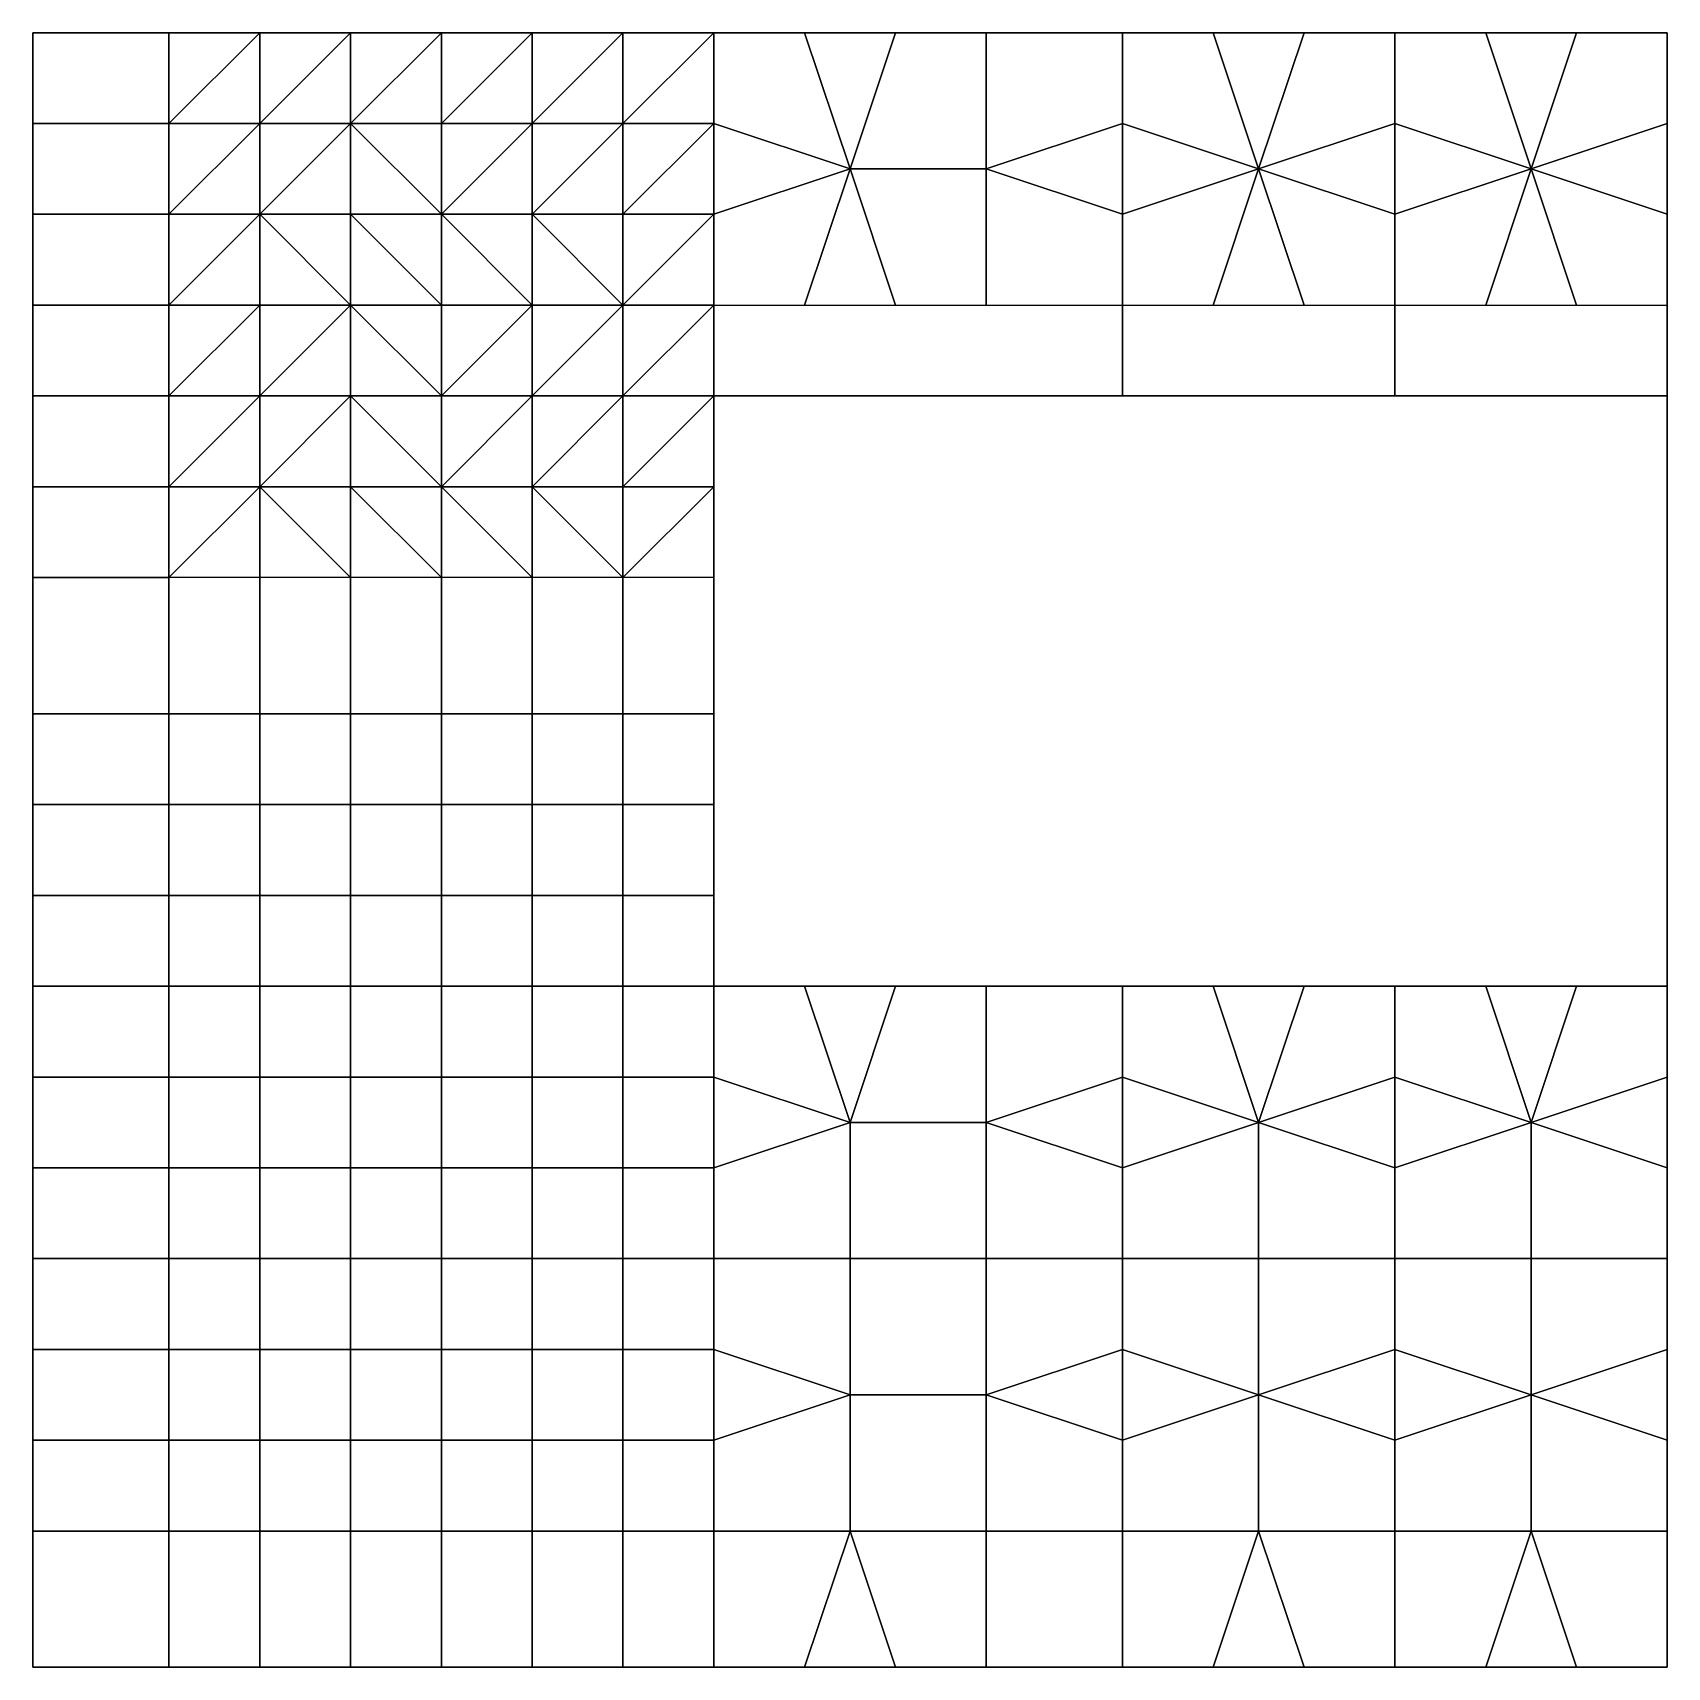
# Model space of a CAD drawing. Extents: x 0 to 36, y 0 to 36.
import ezdxf

# ---------------------------------------------------------------- set-up
doc = ezdxf.new("R2010")
doc.units = 0
doc.layers.add('BARS', color=1, linetype='CONTINUOUS')
doc.layers.add('FACES', color=5, linetype='CONTINUOUS')

msp = doc.modelspace()

# ---------------------------------------------------------------- linework, layer by layer
at = {"layer": 'BARS'}
for p, q in [((3, 36), (0, 36)), ((0, 36), (0, 34)), ((3, 36, 3), (0, 36, 3)), ((0, 36, 3), (0, 34, 3)), ((0, 36), (0, 36, 1)), ((0, 36, 1), (0, 36, 2)), ((0, 36, 2), (0, 36, 3)), ((5, 36), (3, 36)), ((3, 34), (3, 36)), ((5, 36, 3), (3, 36, 3)), ((3, 34, 3), (3, 36, 3)), ((3, 36), (3, 36, 1)), ((3, 36, 1), (3, 36, 2)), ((3, 36, 2), (3, 36, 3)), ((7, 36), (5, 36)), ((7, 36, 3), (5, 36, 3)), ((9, 36), (7, 36)), ((9, 36, 3), (7, 36, 3)), ((11, 36), (9, 36)), ((9, 34), (9, 36)), ((11, 36, 3), (9, 36, 3)), ((9, 34, 3), (9, 36, 3)), ((9, 36), (9, 36, 1)), ((9, 36, 1), (9, 36, 2)), ((9, 36, 2), (9, 36, 3)), ((13, 36), (11, 36)), ((13, 36, 3), (11, 36, 3)), ((15, 36), (13, 36)), ((15, 36, 3), (13, 36, 3)), ((17, 36), (15, 36)), ((15, 34), (15, 36)), ((17, 36, 3), (15, 36, 3)), ((15, 34, 3), (15, 36, 3)), ((15, 36), (15, 36, 1)), ((15, 36, 1), (15, 36, 2)), ((15, 36, 2), (15, 36, 3)), ((19, 36), (17, 36)), ((19, 36, 3), (17, 36, 3)), ((21, 36), (19, 36)), ((21, 36, 3), (19, 36, 3)), ((24, 36), (21, 36)), ((24, 36, 3), (21, 36, 3)), ((21, 36), (21, 36, 1)), ((21, 36, 1), (21, 36, 2)), ((21, 36, 2), (21, 36, 3)), ((26, 36), (24, 36)), ((24, 34), (24, 36)), ((26, 36, 3), (24, 36, 3)), ((24, 34, 3), (24, 36, 3)), ((24, 36), (24, 36, 1)), ((24, 36, 1), (24, 36, 2)), ((24, 36, 2), (24, 36, 3)), ((28, 36), (26, 36)), ((28, 36, 3), (26, 36, 3)), ((30, 36), (28, 36)), ((30, 36, 3), (28, 36, 3)), ((32, 36), (30, 36)), ((30, 34), (30, 36)), ((32, 36, 3), (30, 36, 3)), ((30, 34, 3), (30, 36, 3)), ((30, 36), (30, 36, 1)), ((30, 36, 1), (30, 36, 2)), ((30, 36, 2), (30, 36, 3)), ((34, 36), (32, 36)), ((34, 36, 3), (32, 36, 3)), ((36, 36), (34, 36)), ((36, 36, 3), (34, 36, 3)), ((36, 34), (36, 36)), ((36, 34, 3), (36, 36, 3)), ((36, 36), (36, 36, 1)), ((36, 36, 1), (36, 36, 2)), ((36, 36, 2), (36, 36, 3)), ((0, 34), (0, 32)), ((0, 34, 3), (0, 32, 3)), ((3, 32), (3, 34)), ((3, 32, 3), (3, 34, 3)), ((9, 32), (9, 34)), ((9, 32, 3), (9, 34, 3)), ((15, 32), (15, 34)), ((15, 32, 3), (15, 34, 3)), ((24, 32), (24, 34)), ((24, 32, 3), (24, 34, 3)), ((30, 32), (30, 34)), ((30, 32, 3), (30, 34, 3)), ((36, 32), (36, 34)), ((36, 32, 3), (36, 34, 3)), ((0, 32), (0, 30)), ((0, 32, 3), (0, 30, 3)), ((3, 30), (3, 32)), ((3, 30, 3), (3, 32, 3)), ((9, 30), (9, 32)), ((9, 30, 3), (9, 32, 3)), ((15, 30), (15, 32)), ((15, 30, 3), (15, 32, 3)), ((24, 30), (24, 32)), ((24, 30, 3), (24, 32, 3)), ((30, 30), (30, 32)), ((30, 30, 3), (30, 32, 3)), ((36, 30), (36, 32)), ((36, 30, 3), (36, 32, 3)), ((0, 30), (3, 30)), ((0, 30), (0, 28)), ((0, 30, 3), (3, 30, 3)), ((0, 30, 3), (0, 28, 3)), ((0, 30), (0, 30, 1)), ((0, 30, 1), (0, 30, 2)), ((0, 30, 2), (0, 30, 3)), ((3, 30), (5, 30)), ((3, 28), (3, 30)), ((3, 30, 3), (5, 30, 3)), ((3, 28, 3), (3, 30, 3)), ((3, 30), (3, 30, 1)), ((3, 30, 1), (3, 30, 2)), ((3, 30, 2), (3, 30, 3)), ((5, 30), (7, 30)), ((5, 30, 3), (7, 30, 3)), ((7, 30), (9, 30)), ((7, 30, 3), (9, 30, 3)), ((9, 30), (11, 30)), ((9, 28), (9, 30)), ((9, 30, 3), (11, 30, 3)), ((9, 28, 3), (9, 30, 3)), ((9, 30), (9, 30, 1)), ((9, 30, 1), (9, 30, 2)), ((9, 30, 2), (9, 30, 3)), ((11, 30), (13, 30)), ((11, 30, 3), (13, 30, 3)), ((13, 30), (15, 30)), ((13, 30, 3), (15, 30, 3)), ((15, 30), (17, 30)), ((15, 28), (15, 30)), ((15, 30, 3), (17, 30, 3)), ((15, 28, 3), (15, 30, 3)), ((15, 30), (15, 30, 1)), ((15, 30, 1), (15, 30, 2)), ((15, 30, 2), (15, 30, 3)), ((17, 30), (19, 30)), ((17, 30, 3), (19, 30, 3)), ((19, 30), (21, 30)), ((19, 30, 3), (21, 30, 3)), ((21, 30), (24, 30)), ((21, 30, 3), (24, 30, 3)), ((24, 30), (26, 30)), ((24, 30, 3), (26, 30, 3)), ((24, 30), (24, 30, 1)), ((24, 30, 1), (24, 30, 2)), ((24, 30, 2), (24, 30, 3)), ((26, 30), (28, 30)), ((26, 30, 3), (28, 30, 3)), ((28, 30), (30, 30)), ((28, 30, 3), (30, 30, 3)), ((30, 30), (32, 30)), ((30, 30, 3), (32, 30, 3)), ((30, 30), (30, 30, 1)), ((30, 30, 1), (30, 30, 2)), ((30, 30, 2), (30, 30, 3)), ((32, 30), (34, 30)), ((32, 30, 3), (34, 30, 3)), ((34, 30), (36, 30)), ((34, 30, 3), (36, 30, 3)), ((36, 30), (36, 30, 1)), ((36, 30, 1), (36, 30, 2)), ((36, 30, 2), (36, 30, 3)), ((36, 29, 3), (36, 30, 3)), ((36, 28, 3), (36, 29, 3)), ((0, 28), (0, 26)), ((0, 28, 3), (0, 26, 3)), ((3, 26), (3, 28)), ((3, 26, 3), (3, 28, 3)), ((9, 26), (9, 28)), ((9, 26, 3), (9, 28, 3)), ((15, 26), (15, 28)), ((15, 26, 3), (15, 28, 3)), ((15, 28), (16, 28)), ((16, 28), (17, 28)), ((17, 28), (19, 28)), ((19, 28), (20, 28)), ((20, 28), (21, 28)), ((21, 28), (22, 28)), ((22, 28), (23, 28)), ((23, 28), (24, 28)), ((24, 28), (25, 28)), ((25, 28), (26, 28)), ((26, 28), (28, 28)), ((28, 28), (29, 28)), ((29, 28), (30, 28)), ((30, 28), (31, 28)), ((31, 28), (32, 28)), ((32, 28), (33, 28)), ((33, 28), (34, 28)), ((34, 28), (35, 28)), ((35, 28), (36, 28)), ((36, 27, 3), (36, 28, 3)), ((36, 26, 3), (36, 27, 3)), ((0, 26), (0, 24)), ((0, 26, 3), (0, 24, 3)), ((3, 24), (3, 26)), ((3, 24, 3), (3, 26, 3)), ((9, 24), (9, 26)), ((9, 24, 3), (9, 26, 3)), ((15, 24), (15, 26)), ((15, 24, 3), (15, 26, 3)), ((36, 25, 3), (36, 26, 3)), ((36, 24, 3), (36, 25, 3)), ((0, 24), (0, 21)), ((0, 24, 3), (0, 21, 3)), ((0, 24), (0, 24, 1)), ((0, 24, 1), (0, 24, 2)), ((0, 24, 2), (0, 24, 3)), ((3, 21), (3, 24)), ((3, 21, 3), (3, 24, 3)), ((3, 24), (3, 24, 1)), ((3, 24, 1), (3, 24, 2)), ((3, 24, 2), (3, 24, 3)), ((9, 21), (9, 24)), ((9, 21, 3), (9, 24, 3)), ((9, 24), (9, 24, 1)), ((9, 24, 1), (9, 24, 2)), ((9, 24, 2), (9, 24, 3)), ((15, 21), (15, 24)), ((15, 21, 3), (15, 24, 3)), ((15, 24), (15, 24, 1)), ((15, 24, 1), (15, 24, 2)), ((15, 24, 2), (15, 24, 3)), ((36, 23, 3), (36, 24, 3)), ((36, 22, 3), (36, 23, 3)), ((36, 21, 3), (36, 22, 3)), ((0, 21), (0, 19)), ((0, 21, 3), (0, 19, 3)), ((0, 21), (0, 21, 1)), ((0, 21, 1), (0, 21, 2)), ((0, 21, 2), (0, 21, 3)), ((3, 19), (3, 21)), ((3, 19, 3), (3, 21, 3)), ((3, 21), (3, 21, 1)), ((3, 21, 1), (3, 21, 2)), ((3, 21, 2), (3, 21, 3)), ((9, 19), (9, 21)), ((9, 19, 3), (9, 21, 3)), ((9, 21), (9, 21, 1)), ((9, 21, 1), (9, 21, 2)), ((9, 21, 2), (9, 21, 3)), ((15, 19), (15, 21)), ((15, 19, 3), (15, 21, 3)), ((15, 21), (15, 21, 1)), ((15, 21, 1), (15, 21, 2)), ((15, 21, 2), (15, 21, 3)), ((36, 20, 3), (36, 21, 3)), ((36, 19, 3), (36, 20, 3)), ((0, 19), (0, 17)), ((0, 19, 3), (0, 17, 3)), ((3, 17), (3, 19)), ((3, 17, 3), (3, 19, 3)), ((9, 17), (9, 19)), ((9, 17, 3), (9, 19, 3)), ((15, 17), (15, 19)), ((15, 17, 3), (15, 19, 3)), ((36, 18, 3), (36, 19, 3)), ((36, 16, 3), (36, 18, 3)), ((0, 17), (0, 15)), ((0, 17, 3), (0, 15, 3)), ((3, 15), (3, 17)), ((3, 15, 3), (3, 17, 3)), ((9, 15), (9, 17)), ((9, 15, 3), (9, 17, 3)), ((15, 15), (15, 17)), ((15, 15, 3), (15, 17, 3)), ((36, 15, 3), (36, 16, 3)), ((0, 15), (3, 15)), ((0, 15), (0, 13)), ((0, 15, 3), (3, 15, 3)), ((0, 15, 3), (0, 13, 3)), ((0, 15), (0, 15, 1)), ((0, 15, 1), (0, 15, 2)), ((0, 15, 2), (0, 15, 3)), ((3, 15), (5, 15)), ((3, 13), (3, 15)), ((3, 15, 3), (5, 15, 3)), ((3, 13, 3), (3, 15, 3)), ((3, 15), (3, 15, 1)), ((3, 15, 1), (3, 15, 2)), ((3, 15, 2), (3, 15, 3)), ((5, 15), (7, 15)), ((5, 15, 3), (7, 15, 3)), ((7, 15), (9, 15)), ((7, 15, 3), (9, 15, 3)), ((9, 15), (11, 15)), ((9, 13), (9, 15)), ((9, 15, 3), (11, 15, 3)), ((9, 13, 3), (9, 15, 3)), ((9, 15), (9, 15, 1)), ((9, 15, 1), (9, 15, 2)), ((9, 15, 2), (9, 15, 3)), ((11, 15), (13, 15)), ((11, 15, 3), (13, 15, 3)), ((13, 15), (15, 15)), ((13, 15, 3), (15, 15, 3)), ((15, 15), (17, 15)), ((15, 13), (15, 15)), ((15, 15, 3), (17, 15, 3)), ((15, 13, 3), (15, 15, 3)), ((15, 15), (15, 15, 1)), ((15, 15, 1), (15, 15, 2)), ((15, 15, 2), (15, 15, 3)), ((17, 15), (19, 15)), ((17, 15, 3), (19, 15, 3)), ((19, 15), (21, 15)), ((19, 15, 3), (21, 15, 3)), ((21, 15), (24, 15)), ((21, 15, 3), (24, 15, 3)), ((26, 15), (24, 15)), ((24, 13), (24, 15)), ((26, 15, 3), (24, 15, 3)), ((24, 13, 3), (24, 15, 3)), ((24, 15), (24, 15, 1)), ((24, 15, 1), (24, 15, 2)), ((24, 15, 2), (24, 15, 3)), ((28, 15), (26, 15)), ((28, 15, 3), (26, 15, 3)), ((30, 15), (28, 15)), ((30, 15, 3), (28, 15, 3)), ((32, 15), (30, 15)), ((30, 13), (30, 15)), ((32, 15, 3), (30, 15, 3)), ((30, 13, 3), (30, 15, 3)), ((30, 15), (30, 15, 1)), ((30, 15, 1), (30, 15, 2)), ((30, 15, 2), (30, 15, 3)), ((34, 15), (32, 15)), ((34, 15, 3), (32, 15, 3)), ((36, 15), (34, 15)), ((36, 15, 3), (34, 15, 3)), ((36, 13), (36, 15)), ((36, 13, 3), (36, 15, 3)), ((36, 15), (36, 15, 1)), ((36, 15, 1), (36, 15, 2)), ((36, 15, 2), (36, 15, 3)), ((0, 13), (0, 11)), ((0, 13, 3), (0, 11, 3)), ((3, 11), (3, 13)), ((3, 11, 3), (3, 13, 3)), ((9, 11), (9, 13)), ((9, 11, 3), (9, 13, 3)), ((15, 11), (15, 13)), ((15, 11, 3), (15, 13, 3)), ((24, 11), (24, 13)), ((24, 11, 3), (24, 13, 3)), ((30, 11), (30, 13)), ((30, 11, 3), (30, 13, 3)), ((36, 11), (36, 13)), ((36, 11, 3), (36, 13, 3)), ((0, 11), (0, 9)), ((0, 11, 3), (0, 9, 3)), ((3, 9), (3, 11)), ((3, 9, 3), (3, 11, 3)), ((9, 9), (9, 11)), ((9, 9, 3), (9, 11, 3)), ((15, 9), (15, 11)), ((15, 9, 3), (15, 11, 3)), ((24, 9), (24, 11)), ((24, 9, 3), (24, 11, 3)), ((30, 9), (30, 11)), ((30, 9, 3), (30, 11, 3)), ((36, 9), (36, 11)), ((36, 9, 3), (36, 11, 3)), ((0, 9), (0, 7)), ((0, 9, 3), (0, 7, 3)), ((0, 9), (0, 9, 1)), ((0, 9, 1), (0, 9, 2)), ((0, 9, 2), (0, 9, 3)), ((3, 7), (3, 9)), ((3, 7, 3), (3, 9, 3)), ((3, 9), (3, 9, 1)), ((3, 9, 1), (3, 9, 2)), ((3, 9, 2), (3, 9, 3)), ((9, 7), (9, 9)), ((9, 7, 3), (9, 9, 3)), ((9, 9), (9, 9, 1)), ((9, 9, 1), (9, 9, 2)), ((9, 9, 2), (9, 9, 3)), ((15, 7), (15, 9)), ((15, 7, 3), (15, 9, 3)), ((15, 9), (15, 9, 1)), ((15, 9, 1), (15, 9, 2)), ((15, 9, 2), (15, 9, 3)), ((24, 7), (24, 9)), ((24, 7, 3), (24, 9, 3)), ((24, 9), (24, 9, 1)), ((24, 9, 1), (24, 9, 2)), ((24, 9, 2), (24, 9, 3)), ((30, 7), (30, 9)), ((30, 7, 3), (30, 9, 3)), ((30, 9), (30, 9, 1)), ((30, 9, 1), (30, 9, 2)), ((30, 9, 2), (30, 9, 3)), ((36, 7), (36, 9)), ((36, 7, 3), (36, 9, 3)), ((36, 9), (36, 9, 1)), ((36, 9, 1), (36, 9, 2)), ((36, 9, 2), (36, 9, 3)), ((0, 7), (0, 5)), ((0, 7, 3), (0, 5, 3)), ((3, 5), (3, 7)), ((3, 5, 3), (3, 7, 3)), ((9, 5), (9, 7)), ((9, 5, 3), (9, 7, 3)), ((15, 5), (15, 7)), ((15, 5, 3), (15, 7, 3)), ((24, 5), (24, 7)), ((24, 5, 3), (24, 7, 3)), ((30, 5), (30, 7)), ((30, 5, 3), (30, 7, 3)), ((36, 5), (36, 7)), ((36, 5, 3), (36, 7, 3)), ((0, 5), (0, 3)), ((0, 5, 3), (0, 3, 3)), ((3, 3), (3, 5)), ((3, 3, 3), (3, 5, 3)), ((9, 3), (9, 5)), ((9, 3, 3), (9, 5, 3)), ((15, 3), (15, 5)), ((15, 3, 3), (15, 5, 3)), ((24, 3), (24, 5)), ((24, 3, 3), (24, 5, 3)), ((30, 3), (30, 5)), ((30, 3, 3), (30, 5, 3)), ((36, 3), (36, 5)), ((36, 3, 3), (36, 5, 3)), ((0, 3), (0, 0)), ((0, 3, 3), (0, 0, 3)), ((0, 3), (0, 3, 1)), ((0, 3, 1), (0, 3, 2)), ((0, 3, 2), (0, 3, 3)), ((3, 0), (3, 3)), ((3, 0, 3), (3, 3, 3)), ((3, 3), (3, 3, 1)), ((3, 3, 1), (3, 3, 2)), ((3, 3, 2), (3, 3, 3)), ((9, 0), (9, 3)), ((9, 0, 3), (9, 3, 3)), ((9, 3), (9, 3, 1)), ((9, 3, 1), (9, 3, 2)), ((9, 3, 2), (9, 3, 3)), ((15, 0), (15, 3)), ((15, 0, 3), (15, 3, 3)), ((15, 3), (15, 3, 1)), ((15, 3, 1), (15, 3, 2)), ((15, 3, 2), (15, 3, 3)), ((24, 0), (24, 3)), ((24, 0, 3), (24, 3, 3)), ((24, 3), (24, 3, 1)), ((24, 3, 1), (24, 3, 2)), ((24, 3, 2), (24, 3, 3)), ((30, 0), (30, 3)), ((30, 0, 3), (30, 3, 3)), ((30, 3), (30, 3, 1)), ((30, 3, 1), (30, 3, 2)), ((30, 3, 2), (30, 3, 3)), ((36, 0), (36, 3)), ((36, 0, 3), (36, 3, 3)), ((36, 3), (36, 3, 1)), ((36, 3, 1), (36, 3, 2)), ((36, 3, 2), (36, 3, 3)), ((0, 0), (3, 0)), ((0, 0, 3), (3, 0, 3)), ((0, 0), (0, 0, 1)), ((0, 0, 1), (0, 0, 2)), ((0, 0, 2), (0, 0, 3)), ((3, 0), (5, 0)), ((3, 0, 3), (5, 0, 3)), ((3, 0), (3, 0, 1)), ((3, 0, 1), (3, 0, 2)), ((3, 0, 2), (3, 0, 3)), ((5, 0), (7, 0)), ((5, 0, 3), (7, 0, 3)), ((7, 0), (9, 0)), ((7, 0, 3), (9, 0, 3)), ((9, 0), (11, 0)), ((9, 0, 3), (11, 0, 3)), ((9, 0), (9, 0, 1)), ((9, 0, 1), (9, 0, 2)), ((9, 0, 2), (9, 0, 3)), ((11, 0), (13, 0)), ((11, 0, 3), (13, 0, 3)), ((13, 0), (15, 0)), ((13, 0, 3), (15, 0, 3)), ((15, 0), (17, 0)), ((15, 0, 3), (17, 0, 3)), ((15, 0), (15, 0, 1)), ((15, 0, 1), (15, 0, 2)), ((15, 0, 2), (15, 0, 3)), ((17, 0), (19, 0)), ((17, 0, 3), (19, 0, 3)), ((19, 0), (21, 0)), ((19, 0, 3), (21, 0, 3)), ((21, 0), (24, 0)), ((21, 0, 3), (24, 0, 3)), ((24, 0), (26, 0)), ((24, 0, 3), (26, 0, 3)), ((24, 0), (24, 0, 1)), ((24, 0, 1), (24, 0, 2)), ((24, 0, 2), (24, 0, 3)), ((26, 0), (28, 0)), ((26, 0, 3), (28, 0, 3)), ((28, 0), (30, 0)), ((28, 0, 3), (30, 0, 3)), ((30, 0), (32, 0)), ((30, 0, 3), (32, 0, 3)), ((30, 0), (30, 0, 1)), ((30, 0, 1), (30, 0, 2)), ((30, 0, 2), (30, 0, 3)), ((32, 0), (34, 0)), ((32, 0, 3), (34, 0, 3)), ((34, 0), (36, 0)), ((34, 0, 3), (36, 0, 3)), ((36, 0), (36, 0, 1)), ((36, 0, 1), (36, 0, 2)), ((36, 0, 2), (36, 0, 3))]:
    msp.add_line(p, q, dxfattribs=at)
at = {"layer": 'FACES'}
for points in [[(0, 34), (3, 34), (3, 36), (0, 36)], [(0, 34, 3), (3, 34, 3), (3, 36, 3), (0, 36, 3)], [(0, 35, 1), (0, 35), (0, 36), (0, 36, 1)], [(0, 35, 2), (0, 35, 1), (0, 36, 1), (0, 36, 2)], [(0, 35, 2), (0, 36, 2), (0, 36, 3), (0, 35, 3)], [(1, 36), (1, 36, 1), (0, 36, 1), (0, 36)], [(1, 36, 1), (1, 36, 2), (0, 36, 2), (0, 36, 1)], [(1, 36, 2), (1, 36, 3), (0, 36, 3), (0, 36, 2)], [(1, 36, 1), (1, 36), (2, 36), (2, 36, 1)], [(1, 36, 1), (2, 36, 1), (2, 36, 2), (1, 36, 2)], [(1, 36, 2), (2, 36, 2), (2, 36, 3), (1, 36, 3)], [(2, 36, 1), (2, 36), (3, 36), (3, 36, 1)], [(2, 36, 1), (3, 36, 1), (3, 36, 2), (2, 36, 2)], [(2, 36, 2), (3, 36, 2), (3, 36, 3), (2, 36, 3)], [(3, 36), (5, 36), (3, 34)], [(5, 36), (5, 34), (3, 34)], [(3, 36, 3), (5, 36, 3), (3, 34, 3)], [(5, 36, 3), (5, 34, 3), (3, 34, 3)], [(3, 35, 1), (3, 35), (3, 36), (3, 36, 1)], [(3, 35, 2), (3, 35, 1), (3, 36, 1), (3, 36, 2)], [(3, 35, 2), (3, 36, 2), (3, 36, 3), (3, 35, 3)], [(3, 36, 1), (3, 36), (4, 36), (4, 36, 1)], [(3, 36, 2), (3, 36, 1), (4, 36, 1), (4, 36, 2)], [(3, 36, 2), (4, 36, 2), (4, 36, 3), (3, 36, 3)], [(4, 36, 1), (4, 36), (5, 36), (5, 36, 1)], [(4, 36, 1), (5, 36, 1), (5, 36, 2), (4, 36, 2)], [(4, 36, 2), (5, 36, 2), (5, 36, 3), (4, 36, 3)], [(5, 36), (7, 36), (5, 34)], [(5, 34), (7, 36), (7, 34)], [(5, 36, 3), (7, 36, 3), (5, 34, 3)], [(5, 34, 3), (7, 36, 3), (7, 34, 3)], [(5, 36, 1), (5, 36), (6, 36), (6, 36, 1)], [(5, 36, 1), (6, 36, 1), (6, 36, 2), (5, 36, 2)], [(5, 36, 2), (6, 36, 2), (6, 36, 3), (5, 36, 3)], [(6, 36, 1), (6, 36), (7, 36), (7, 36, 1)], [(6, 36, 1), (7, 36, 1), (7, 36, 2), (6, 36, 2)], [(6, 36, 2), (7, 36, 2), (7, 36, 3), (6, 36, 3)], [(7, 36), (9, 36), (7, 34)], [(7, 34), (9, 36), (9, 34)], [(7, 36, 3), (9, 36, 3), (7, 34, 3)], [(7, 34, 3), (9, 36, 3), (9, 34, 3)], [(7, 36, 1), (7, 36), (8, 36), (8, 36, 1)], [(7, 36, 1), (8, 36, 1), (8, 36, 2), (7, 36, 2)], [(7, 36, 2), (8, 36, 2), (8, 36, 3), (7, 36, 3)], [(8, 36, 1), (8, 36), (9, 36), (9, 36, 1)], [(8, 36, 1), (9, 36, 1), (9, 36, 2), (8, 36, 2)], [(8, 36, 2), (9, 36, 2), (9, 36, 3), (8, 36, 3)], [(9, 36), (11, 36), (9, 34)], [(9, 34), (11, 36), (11, 34)], [(9, 36, 3), (11, 36, 3), (9, 34, 3)], [(9, 34, 3), (11, 36, 3), (11, 34, 3)], [(9, 35, 1), (9, 35), (9, 36), (9, 36, 1)], [(9, 35, 2), (9, 35, 1), (9, 36, 1), (9, 36, 2)], [(9, 35, 2), (9, 36, 2), (9, 36, 3), (9, 35, 3)], [(9, 36, 1), (9, 36), (10, 36), (10, 36, 1)], [(9, 36, 2), (9, 36, 1), (10, 36, 1), (10, 36, 2)], [(9, 36, 2), (10, 36, 2), (10, 36, 3), (9, 36, 3)], [(10, 36, 1), (10, 36), (11, 36), (11, 36, 1)], [(10, 36, 1), (11, 36, 1), (11, 36, 2), (10, 36, 2)], [(10, 36, 2), (11, 36, 2), (11, 36, 3), (10, 36, 3)], [(11, 36), (13, 36), (11, 34)], [(11, 34), (13, 36), (13, 34)], [(11, 36, 3), (13, 36, 3), (11, 34, 3)], [(11, 34, 3), (13, 36, 3), (13, 34, 3)], [(11, 36, 1), (11, 36), (12, 36), (12, 36, 1)], [(11, 36, 1), (12, 36, 1), (12, 36, 2), (11, 36, 2)], [(11, 36, 2), (12, 36, 2), (12, 36, 3), (11, 36, 3)], [(12, 36, 1), (12, 36), (13, 36), (13, 36, 1)], [(12, 36, 1), (13, 36, 1), (13, 36, 2), (12, 36, 2)], [(12, 36, 2), (13, 36, 2), (13, 36, 3), (12, 36, 3)], [(13, 36), (15, 36), (13, 34)], [(13, 34), (15, 36), (15, 34)], [(13, 36, 3), (15, 36, 3), (13, 34, 3)], [(13, 34, 3), (15, 36, 3), (15, 34, 3)], [(13, 36, 1), (13, 36), (14, 36), (14, 36, 1)], [(13, 36, 1), (14, 36, 1), (14, 36, 2), (13, 36, 2)], [(13, 36, 2), (14, 36, 2), (14, 36, 3), (13, 36, 3)], [(14, 36, 1), (14, 36), (15, 36), (15, 36, 1)], [(14, 36, 1), (15, 36, 1), (15, 36, 2), (14, 36, 2)], [(14, 36, 2), (15, 36, 2), (15, 36, 3), (14, 36, 3)], [(15, 34), (18, 33), (17, 36), (15, 36)], [(15, 34, 3), (18, 33, 3), (17, 36, 3), (15, 36, 3)], [(15, 35, 1), (15, 35), (15, 36), (15, 36, 1)], [(15, 35, 2), (15, 35, 1), (15, 36, 1), (15, 36, 2)], [(15, 35, 2), (15, 36, 2), (15, 36, 3), (15, 35, 3)], [(15, 36, 1), (15, 36), (16, 36), (16, 36, 1)], [(15, 36, 2), (15, 36, 1), (16, 36, 1), (16, 36, 2)], [(15, 36, 2), (16, 36, 2), (16, 36, 3), (15, 36, 3)], [(16, 36, 1), (16, 36), (17, 36), (17, 36, 1)], [(16, 36, 1), (17, 36, 1), (17, 36, 2), (16, 36, 2)], [(16, 36, 2), (17, 36, 2), (17, 36, 3), (16, 36, 3)], [(18, 33), (19, 36), (17, 36)], [(18, 33, 3), (19, 36, 3), (17, 36, 3)], [(17, 36, 1), (17, 36), (18, 36), (18, 36, 1)], [(17, 36, 1), (18, 36, 1), (18, 36, 2), (17, 36, 2)], [(17, 36, 2), (18, 36, 2), (18, 36, 3), (17, 36, 3)], [(21, 33), (21, 36), (19, 36), (18, 33)], [(21, 33, 3), (21, 36, 3), (19, 36, 3), (18, 33, 3)], [(18, 36, 1), (18, 36), (19, 36), (19, 36, 1)], [(18, 36, 1), (19, 36, 1), (19, 36, 2), (18, 36, 2)], [(18, 36, 2), (19, 36, 2), (19, 36, 3), (18, 36, 3)], [(19, 36, 1), (19, 36), (20, 36), (20, 36, 1)], [(19, 36, 1), (20, 36, 1), (20, 36, 2), (19, 36, 2)], [(19, 36, 2), (20, 36, 2), (20, 36, 3), (19, 36, 3)], [(20, 36, 1), (20, 36), (21, 36), (21, 36, 1)], [(20, 36, 1), (21, 36, 1), (21, 36, 2), (20, 36, 2)], [(20, 36, 2), (21, 36, 2), (21, 36, 3), (20, 36, 3)], [(24, 34), (24, 36), (21, 36), (21, 33)], [(24, 34, 3), (24, 36, 3), (21, 36, 3), (21, 33, 3)], [(21, 36, 1), (21, 36), (22, 36), (22, 36, 1)], [(21, 36, 1), (22, 36, 1), (22, 36, 2), (21, 36, 2)], [(21, 36, 2), (22, 36, 2), (22, 36, 3), (21, 36, 3)], [(22, 36, 1), (22, 36), (23, 36), (23, 36, 1)], [(22, 36, 1), (23, 36, 1), (23, 36, 2), (22, 36, 2)], [(22, 36, 2), (23, 36, 2), (23, 36, 3), (22, 36, 3)], [(23, 36, 1), (23, 36), (24, 36), (24, 36, 1)], [(23, 36, 1), (24, 36, 1), (24, 36, 2), (23, 36, 2)], [(23, 36, 2), (24, 36, 2), (24, 36, 3), (23, 36, 3)], [(24, 34), (27, 33), (26, 36), (24, 36)], [(24, 34, 3), (27, 33, 3), (26, 36, 3), (24, 36, 3)], [(24, 35, 1), (24, 35), (24, 36), (24, 36, 1)], [(24, 35, 2), (24, 35, 1), (24, 36, 1), (24, 36, 2)], [(24, 35, 2), (24, 36, 2), (24, 36, 3), (24, 35, 3)], [(24, 36, 1), (24, 36), (25, 36), (25, 36, 1)], [(24, 36, 2), (24, 36, 1), (25, 36, 1), (25, 36, 2)], [(24, 36, 2), (25, 36, 2), (25, 36, 3), (24, 36, 3)], [(25, 36, 1), (25, 36), (26, 36), (26, 36, 1)], [(25, 36, 1), (26, 36, 1), (26, 36, 2), (25, 36, 2)], [(25, 36, 2), (26, 36, 2), (26, 36, 3), (25, 36, 3)], [(27, 33), (28, 36), (26, 36)], [(27, 33, 3), (28, 36, 3), (26, 36, 3)], [(26, 36, 1), (26, 36), (27, 36), (27, 36, 1)], [(26, 36, 1), (27, 36, 1), (27, 36, 2), (26, 36, 2)], [(26, 36, 2), (27, 36, 2), (27, 36, 3), (26, 36, 3)], [(30, 34), (30, 36), (28, 36), (27, 33)], [(30, 34, 3), (30, 36, 3), (28, 36, 3), (27, 33, 3)], [(27, 36, 1), (27, 36), (28, 36), (28, 36, 1)], [(27, 36, 1), (28, 36, 1), (28, 36, 2), (27, 36, 2)], [(27, 36, 2), (28, 36, 2), (28, 36, 3), (27, 36, 3)], [(28, 36, 1), (28, 36), (29, 36), (29, 36, 1)], [(28, 36, 1), (29, 36, 1), (29, 36, 2), (28, 36, 2)], [(28, 36, 2), (29, 36, 2), (29, 36, 3), (28, 36, 3)], [(29, 36, 1), (29, 36), (30, 36), (30, 36, 1)], [(29, 36, 2), (29, 36, 1), (30, 36, 1), (30, 36, 2)], [(29, 36, 2), (30, 36, 2), (30, 36, 3), (29, 36, 3)], [(30, 34), (33, 33), (32, 36), (30, 36)], [(30, 34, 3), (33, 33, 3), (32, 36, 3), (30, 36, 3)], [(30, 35, 1), (30, 36, 1), (30, 36), (30, 35)], [(30, 35, 1), (30, 35, 2), (30, 36, 2), (30, 36, 1)], [(30, 35, 2), (30, 35, 3), (30, 36, 3), (30, 36, 2)], [(30, 36, 1), (30, 36), (31, 36), (31, 36, 1)], [(30, 36, 2), (30, 36, 1), (31, 36, 1), (31, 36, 2)], [(30, 36, 2), (31, 36, 2), (31, 36, 3), (30, 36, 3)], [(31, 36, 1), (31, 36), (32, 36), (32, 36, 1)], [(31, 36, 1), (32, 36, 1), (32, 36, 2), (31, 36, 2)], [(31, 36, 2), (32, 36, 2), (32, 36, 3), (31, 36, 3)], [(33, 33), (34, 36), (32, 36)], [(33, 33, 3), (34, 36, 3), (32, 36, 3)], [(32, 36, 1), (32, 36), (33, 36), (33, 36, 1)], [(32, 36, 1), (33, 36, 1), (33, 36, 2), (32, 36, 2)], [(32, 36, 2), (33, 36, 2), (33, 36, 3), (32, 36, 3)], [(36, 34), (36, 36), (34, 36), (33, 33)], [(36, 34, 3), (36, 36, 3), (34, 36, 3), (33, 33, 3)], [(33, 36, 1), (33, 36), (34, 36), (34, 36, 1)], [(33, 36, 1), (34, 36, 1), (34, 36, 2), (33, 36, 2)], [(33, 36, 2), (34, 36, 2), (34, 36, 3), (33, 36, 3)], [(34, 36, 1), (34, 36), (35, 36), (35, 36, 1)], [(34, 36, 1), (35, 36, 1), (35, 36, 2), (34, 36, 2)], [(34, 36, 2), (35, 36, 2), (35, 36, 3), (34, 36, 3)], [(35, 36, 1), (35, 36), (36, 36), (36, 36, 1)], [(35, 36, 2), (35, 36, 1), (36, 36, 1), (36, 36, 2)], [(35, 36, 3), (35, 36, 2), (36, 36, 2), (36, 36, 3)], [(36, 35, 1), (36, 35), (36, 36), (36, 36, 1)], [(36, 35, 2), (36, 35, 1), (36, 36, 1), (36, 36, 2)], [(36, 35, 2), (36, 36, 2), (36, 36, 3), (36, 35, 3)], [(0, 34, 1), (0, 34), (0, 35), (0, 35, 1)], [(0, 34, 1), (0, 35, 1), (0, 35, 2), (0, 34, 2)], [(0, 34, 2), (0, 35, 2), (0, 35, 3), (0, 34, 3)], [(3, 34, 1), (3, 34), (3, 35), (3, 35, 1)], [(3, 34, 1), (3, 35, 1), (3, 35, 2), (3, 34, 2)], [(3, 34, 2), (3, 35, 2), (3, 35, 3), (3, 34, 3)], [(9, 34, 1), (9, 34), (9, 35), (9, 35, 1)], [(9, 34, 1), (9, 35, 1), (9, 35, 2), (9, 34, 2)], [(9, 34, 2), (9, 35, 2), (9, 35, 3), (9, 34, 3)], [(15, 34, 1), (15, 34), (15, 35), (15, 35, 1)], [(15, 34, 1), (15, 35, 1), (15, 35, 2), (15, 34, 2)], [(15, 34, 2), (15, 35, 2), (15, 35, 3), (15, 34, 3)], [(24, 34, 1), (24, 34), (24, 35), (24, 35, 1)], [(24, 34, 1), (24, 35, 1), (24, 35, 2), (24, 34, 2)], [(24, 34, 2), (24, 35, 2), (24, 35, 3), (24, 34, 3)], [(30, 34, 1), (30, 35, 1), (30, 35), (30, 34)], [(30, 34, 1), (30, 34, 2), (30, 35, 2), (30, 35, 1)], [(30, 34, 2), (30, 34, 3), (30, 35, 3), (30, 35, 2)], [(36, 34, 1), (36, 34), (36, 35), (36, 35, 1)], [(0, 32), (3, 32), (3, 34), (0, 34)], [(0, 32, 3), (3, 32, 3), (3, 34, 3), (0, 34, 3)], [(0, 33, 1), (0, 33), (0, 34), (0, 34, 1)], [(3, 34), (5, 34), (3, 32)], [(5, 34), (5, 32), (3, 32)], [(3, 34, 3), (5, 34, 3), (3, 32, 3)], [(5, 34, 3), (5, 32, 3), (3, 32, 3)], [(3, 33, 1), (3, 33), (3, 34), (3, 34, 1)], [(3, 33, 1), (3, 34, 1), (3, 34, 2), (3, 33, 2)], [(3, 33, 2), (3, 34, 2), (3, 34, 3), (3, 33, 3)], [(5, 34), (7, 34), (5, 32)], [(5, 32), (7, 34), (7, 32)], [(5, 34, 3), (7, 34, 3), (5, 32, 3)], [(5, 32, 3), (7, 34, 3), (7, 32, 3)], [(7, 34), (9, 32), (7, 32)], [(7, 34), (9, 34), (9, 32)], [(7, 34, 3), (9, 32, 3), (7, 32, 3)], [(7, 34, 3), (9, 34, 3), (9, 32, 3)], [(9, 34), (11, 34), (9, 32)], [(9, 32), (11, 34), (11, 32)], [(9, 34, 3), (11, 34, 3), (9, 32, 3)], [(9, 32, 3), (11, 34, 3), (11, 32, 3)], [(9, 33, 1), (9, 33), (9, 34), (9, 34, 1)], [(9, 33, 1), (9, 34, 1), (9, 34, 2), (9, 33, 2)], [(9, 33, 2), (9, 34, 2), (9, 34, 3), (9, 33, 3)], [(11, 34), (13, 34), (11, 32)], [(11, 32), (13, 34), (13, 32)], [(11, 34, 3), (13, 34, 3), (11, 32, 3)], [(11, 32, 3), (13, 34, 3), (13, 32, 3)], [(13, 34), (15, 34), (13, 32)], [(13, 32), (15, 34), (15, 32)], [(13, 34, 3), (15, 34, 3), (13, 32, 3)], [(13, 32, 3), (15, 34, 3), (15, 32, 3)], [(18, 33), (15, 34), (15, 32)], [(18, 33, 3), (15, 34, 3), (15, 32, 3)], [(15, 33, 1), (15, 33), (15, 34), (15, 34, 1)], [(15, 33, 1), (15, 34, 1), (15, 34, 2), (15, 33, 2)], [(15, 33, 2), (15, 34, 2), (15, 34, 3), (15, 33, 3)], [(21, 33), (24, 32), (24, 34)], [(21, 33, 3), (24, 32, 3), (24, 34, 3)], [(24, 32), (27, 33), (24, 34)], [(24, 32, 3), (27, 33, 3), (24, 34, 3)], [(24, 33, 2), (24, 34, 2), (24, 34, 3), (24, 33, 3)], [(27, 33), (30, 32), (30, 34)], [(27, 33, 3), (30, 32, 3), (30, 34, 3)], [(30, 32), (33, 33), (30, 34)], [(30, 32, 3), (33, 33, 3), (30, 34, 3)], [(30, 33, 2), (30, 33, 3), (30, 34, 3), (30, 34, 2)], [(33, 33), (36, 32), (36, 34)], [(33, 33, 3), (36, 32, 3), (36, 34, 3)], [(36, 33, 1), (36, 33), (36, 34), (36, 34, 1)], [(0, 32, 1), (0, 32), (0, 33), (0, 33, 1)], [(3, 32, 1), (3, 32), (3, 33), (3, 33, 1)], [(3, 32, 1), (3, 33, 1), (3, 33, 2), (3, 32, 2)], [(3, 32, 2), (3, 33, 2), (3, 33, 3), (3, 32, 3)], [(9, 32, 2), (9, 33, 2), (9, 33, 3), (9, 32, 3)], [(17, 30), (18, 33), (15, 32), (15, 30)], [(17, 30, 3), (18, 33, 3), (15, 32, 3), (15, 30, 3)], [(15, 32, 1), (15, 32), (15, 33), (15, 33, 1)], [(15, 32, 1), (15, 33, 1), (15, 33, 2), (15, 32, 2)], [(15, 32, 2), (15, 33, 2), (15, 33, 3), (15, 32, 3)], [(19, 30), (18, 33), (17, 30)], [(19, 30, 3), (18, 33, 3), (17, 30, 3)], [(19, 30), (21, 30), (21, 33), (18, 33)], [(19, 30, 3), (21, 30, 3), (21, 33, 3), (18, 33, 3)], [(21, 30), (24, 30), (24, 32), (21, 33)], [(21, 30, 3), (24, 30, 3), (24, 32, 3), (21, 33, 3)], [(26, 30), (27, 33), (24, 32), (24, 30)], [(26, 30, 3), (27, 33, 3), (24, 32, 3), (24, 30, 3)], [(24, 32, 2), (24, 33, 2), (24, 33, 3), (24, 32, 3)], [(28, 30), (27, 33), (26, 30)], [(28, 30, 3), (27, 33, 3), (26, 30, 3)], [(28, 30), (30, 30), (30, 32), (27, 33)], [(28, 30, 3), (30, 30, 3), (30, 32, 3), (27, 33, 3)], [(32, 30), (33, 33), (30, 32), (30, 30)], [(32, 30, 3), (33, 33, 3), (30, 32, 3), (30, 30, 3)], [(30, 32, 1), (30, 33, 1), (30, 33), (30, 32)], [(30, 32, 1), (30, 32, 2), (30, 33, 2), (30, 33, 1)], [(30, 32, 2), (30, 32, 3), (30, 33, 3), (30, 33, 2)], [(32, 30), (34, 30), (33, 33)], [(32, 30, 3), (34, 30, 3), (33, 33, 3)], [(34, 30), (36, 30), (36, 32), (33, 33)], [(34, 30, 3), (36, 30, 3), (36, 32, 3), (33, 33, 3)], [(36, 32, 1), (36, 32), (36, 33), (36, 33, 1)], [(36, 32, 1), (36, 33, 1), (36, 33, 2), (36, 32, 2)], [(36, 32, 2), (36, 33, 2), (36, 33, 3), (36, 32, 3)], [(0, 30), (3, 30), (3, 32), (0, 32)], [(0, 30, 3), (3, 30, 3), (3, 32, 3), (0, 32, 3)], [(0, 31, 1), (0, 31), (0, 32), (0, 32, 1)], [(0, 31, 1), (0, 32, 1), (0, 32, 2), (0, 31, 2)], [(0, 31, 2), (0, 32, 2), (0, 32, 3), (0, 31, 3)], [(3, 32), (5, 32), (3, 30)], [(5, 32), (5, 30), (3, 30)], [(3, 32, 3), (5, 32, 3), (3, 30, 3)], [(5, 32, 3), (5, 30, 3), (3, 30, 3)], [(3, 31, 1), (3, 31), (3, 32), (3, 32, 1)], [(3, 31, 1), (3, 32, 1), (3, 32, 2), (3, 31, 2)], [(3, 31, 2), (3, 32, 2), (3, 32, 3), (3, 31, 3)], [(5, 32), (7, 30), (5, 30)], [(5, 32), (7, 32), (7, 30)], [(5, 32, 3), (7, 30, 3), (5, 30, 3)], [(5, 32, 3), (7, 32, 3), (7, 30, 3)], [(7, 32), (9, 32), (9, 30)], [(7, 32), (9, 30), (7, 30)], [(7, 32, 3), (9, 32, 3), (9, 30, 3)], [(7, 32, 3), (9, 30, 3), (7, 30, 3)], [(9, 32), (11, 30), (9, 30)], [(9, 32), (11, 32), (11, 30)], [(9, 32, 3), (11, 30, 3), (9, 30, 3)], [(9, 32, 3), (11, 32, 3), (11, 30, 3)], [(9, 31, 2), (9, 32, 2), (9, 32, 3), (9, 31, 3)], [(11, 30), (11, 32), (13, 30)], [(11, 32), (13, 32), (13, 30)], [(11, 30, 3), (11, 32, 3), (13, 30, 3)], [(11, 32, 3), (13, 32, 3), (13, 30, 3)], [(13, 30), (13, 32), (15, 32)], [(13, 30), (15, 32), (15, 30)], [(13, 30, 3), (13, 32, 3), (15, 32, 3)], [(13, 30, 3), (15, 32, 3), (15, 30, 3)], [(15, 31, 2), (15, 32, 2), (15, 32, 3), (15, 31, 3)], [(24, 31, 1), (24, 31), (24, 32), (24, 32, 1)], [(24, 31, 1), (24, 32, 1), (24, 32, 2), (24, 31, 2)], [(24, 31, 2), (24, 32, 2), (24, 32, 3), (24, 31, 3)], [(30, 31, 1), (30, 32, 1), (30, 32), (30, 31)], [(30, 31, 1), (30, 31, 2), (30, 32, 2), (30, 32, 1)], [(30, 31, 2), (30, 31, 3), (30, 32, 3), (30, 32, 2)], [(36, 31, 1), (36, 31), (36, 32), (36, 32, 1)], [(36, 31, 1), (36, 32, 1), (36, 32, 2), (36, 31, 2)], [(36, 31, 2), (36, 32, 2), (36, 32, 3), (36, 31, 3)], [(0, 30, 1), (0, 30), (0, 31), (0, 31, 1)], [(3, 30, 1), (3, 30), (3, 31), (3, 31, 1)], [(3, 30, 1), (3, 31, 1), (3, 31, 2), (3, 30, 2)], [(3, 30, 2), (3, 31, 2), (3, 31, 3), (3, 30, 3)], [(9, 30, 1), (9, 30), (9, 31), (9, 31, 1)], [(9, 30, 1), (9, 31, 1), (9, 31, 2), (9, 30, 2)], [(9, 30, 2), (9, 31, 2), (9, 31, 3), (9, 30, 3)], [(15, 30, 2), (15, 31, 2), (15, 31, 3), (15, 30, 3)], [(24, 30, 1), (24, 30), (24, 31), (24, 31, 1)], [(24, 30, 1), (24, 31, 1), (24, 31, 2), (24, 30, 2)], [(24, 30, 2), (24, 31, 2), (24, 31, 3), (24, 30, 3)], [(30, 30, 1), (30, 31, 1), (30, 31), (30, 30)], [(30, 30, 1), (30, 30, 2), (30, 31, 2), (30, 31, 1)], [(30, 30, 2), (30, 30, 3), (30, 31, 3), (30, 31, 2)], [(36, 30, 1), (36, 30), (36, 31), (36, 31, 1)], [(0, 28), (3, 28), (3, 30), (0, 30)], [(0, 28, 3), (3, 28, 3), (3, 30, 3), (0, 30, 3)], [(0, 29, 1), (0, 29), (0, 30), (0, 30, 1)], [(3, 30), (5, 30), (3, 28)], [(5, 30), (5, 28), (3, 28)], [(3, 30, 3), (5, 30, 3), (3, 28, 3)], [(5, 30, 3), (5, 28, 3), (3, 28, 3)], [(3, 29, 1), (3, 29), (3, 30), (3, 30, 1)], [(3, 29, 1), (3, 30, 1), (3, 30, 2), (3, 29, 2)], [(3, 29, 2), (3, 30, 2), (3, 30, 3), (3, 29, 3)], [(5, 30), (7, 30), (5, 28)], [(7, 30), (7, 28), (5, 28)], [(5, 30, 3), (7, 30, 3), (5, 28, 3)], [(7, 30, 3), (7, 28, 3), (5, 28, 3)], [(7, 30), (9, 30), (9, 28)], [(7, 30), (9, 28), (7, 28)], [(7, 30, 3), (9, 30, 3), (9, 28, 3)], [(7, 30, 3), (9, 28, 3), (7, 28, 3)], [(9, 30), (11, 30), (9, 28)], [(11, 30), (11, 28), (9, 28)], [(9, 30, 3), (11, 30, 3), (9, 28, 3)], [(11, 30, 3), (11, 28, 3), (9, 28, 3)], [(9, 29, 1), (9, 29), (9, 30), (9, 30, 1)], [(9, 29, 1), (9, 30, 1), (9, 30, 2), (9, 29, 2)], [(9, 29, 2), (9, 30, 2), (9, 30, 3), (9, 29, 3)], [(11, 30), (13, 30), (11, 28)], [(11, 28), (13, 30), (13, 28)], [(11, 30, 3), (13, 30, 3), (11, 28, 3)], [(11, 28, 3), (13, 30, 3), (13, 28, 3)], [(13, 30), (15, 30), (13, 28)], [(13, 28), (15, 30), (15, 28)], [(13, 30, 3), (15, 30, 3), (13, 28, 3)], [(13, 28, 3), (15, 30, 3), (15, 28, 3)], [(15, 29, 1), (15, 29), (15, 30), (15, 30, 1)], [(15, 29, 1), (15, 30, 1), (15, 30, 2), (15, 29, 2)], [(15, 29, 2), (15, 30, 2), (15, 30, 3), (15, 29, 3)], [(24, 29, 1), (24, 29), (24, 30), (24, 30, 1)], [(24, 29, 1), (24, 30, 1), (24, 30, 2), (24, 29, 2)], [(24, 29, 2), (24, 30, 2), (24, 30, 3), (24, 29, 3)], [(30, 29, 2), (30, 29, 3), (30, 30, 3), (30, 30, 2)], [(36, 29, 1), (36, 29), (36, 30), (36, 30, 1)], [(0, 28, 1), (0, 28), (0, 29), (0, 29, 1)], [(0, 28, 1), (0, 29, 1), (0, 29, 2), (0, 28, 2)], [(0, 28, 2), (0, 29, 2), (0, 29, 3), (0, 28, 3)], [(3, 28, 1), (3, 28), (3, 29), (3, 29, 1)], [(3, 28, 1), (3, 29, 1), (3, 29, 2), (3, 28, 2)], [(3, 28, 2), (3, 29, 2), (3, 29, 3), (3, 28, 3)], [(9, 28, 1), (9, 28), (9, 29), (9, 29, 1)], [(9, 28, 1), (9, 29, 1), (9, 29, 2), (9, 28, 2)], [(9, 28, 2), (9, 29, 2), (9, 29, 3), (9, 28, 3)], [(15, 28, 1), (15, 28), (15, 29), (15, 29, 1)], [(15, 28, 1), (15, 29, 1), (15, 29, 2), (15, 28, 2)], [(15, 28, 2), (15, 29, 2), (15, 29, 3), (15, 28, 3)], [(24, 28, 1), (24, 28), (24, 29), (24, 29, 1)], [(24, 28, 1), (24, 29, 1), (24, 29, 2), (24, 28, 2)], [(24, 28, 2), (24, 29, 2), (24, 29, 3), (24, 28, 3)], [(30, 28, 1), (30, 29, 1), (30, 29), (30, 28)], [(30, 28, 1), (30, 28, 2), (30, 29, 2), (30, 29, 1)], [(30, 28, 2), (30, 28, 3), (30, 29, 3), (30, 29, 2)], [(36, 28, 1), (36, 28), (36, 29), (36, 29, 1)], [(36, 28, 1), (36, 29, 1), (36, 29, 2), (36, 28, 2)], [(36, 28, 2), (36, 29, 2), (36, 29, 3), (36, 28, 3)], [(0, 26), (3, 26), (3, 28), (0, 28)], [(0, 26, 3), (3, 26, 3), (3, 28, 3), (0, 28, 3)], [(0, 27, 1), (0, 27), (0, 28), (0, 28, 1)], [(0, 27, 1), (0, 28, 1), (0, 28, 2), (0, 27, 2)], [(0, 27, 2), (0, 28, 2), (0, 28, 3), (0, 27, 3)], [(1, 28), (1, 28, 1), (0, 28, 1), (0, 28)], [(1, 28, 1), (1, 28, 2), (0, 28, 2), (0, 28, 1)], [(1, 28, 2), (1, 28, 3), (0, 28, 3), (0, 28, 2)], [(1, 28, 2), (2, 28, 2), (2, 28, 3), (1, 28, 3)], [(2, 28, 1), (2, 28), (3, 28), (3, 28, 1)], [(2, 28, 1), (3, 28, 1), (3, 28, 2), (2, 28, 2)], [(2, 28, 2), (3, 28, 2), (3, 28, 3), (2, 28, 3)], [(3, 28), (5, 28), (3, 26)], [(5, 28), (5, 26), (3, 26)], [(3, 28, 3), (5, 28, 3), (3, 26, 3)], [(5, 28, 3), (5, 26, 3), (3, 26, 3)], [(3, 27, 1), (3, 27), (3, 28), (3, 28, 1)], [(3, 27, 1), (3, 28, 1), (3, 28, 2), (3, 27, 2)], [(3, 27, 2), (3, 28, 2), (3, 28, 3), (3, 27, 3)], [(3, 28, 1), (3, 28), (4, 28), (4, 28, 1)], [(3, 28, 2), (3, 28, 1), (4, 28, 1), (4, 28, 2)], [(3, 28, 2), (4, 28, 2), (4, 28, 3), (3, 28, 3)], [(4, 28, 1), (4, 28), (5, 28), (5, 28, 1)], [(4, 28, 1), (5, 28, 1), (5, 28, 2), (4, 28, 2)], [(4, 28, 2), (5, 28, 2), (5, 28, 3), (4, 28, 3)], [(5, 28, 3), (7, 28, 3), (5, 26, 3)], [(7, 28, 3), (7, 26, 3), (5, 26, 3)], [(5, 28, 2), (6, 28, 2), (6, 28, 3), (5, 28, 3)], [(6, 28, 2), (7, 28, 2), (7, 28, 3), (6, 28, 3)], [(7, 28), (9, 28), (9, 26)], [(7, 28), (9, 26), (7, 26)], [(7, 28, 3), (9, 28, 3), (9, 26, 3)], [(7, 28, 3), (9, 26, 3), (7, 26, 3)], [(7, 28, 1), (7, 28), (8, 28), (8, 28, 1)], [(7, 28, 1), (8, 28, 1), (8, 28, 2), (7, 28, 2)], [(7, 28, 2), (8, 28, 2), (8, 28, 3), (7, 28, 3)], [(8, 28, 1), (8, 28), (9, 28), (9, 28, 1)], [(8, 28, 1), (9, 28, 1), (9, 28, 2), (8, 28, 2)], [(8, 28, 2), (9, 28, 2), (9, 28, 3), (8, 28, 3)], [(9, 28), (11, 28), (9, 26)], [(9, 26), (11, 28), (11, 26)], [(9, 28, 3), (11, 28, 3), (9, 26, 3)], [(9, 26, 3), (11, 28, 3), (11, 26, 3)], [(9, 27, 1), (9, 27), (9, 28), (9, 28, 1)], [(9, 27, 1), (9, 28, 1), (9, 28, 2), (9, 27, 2)], [(9, 27, 2), (9, 28, 2), (9, 28, 3), (9, 27, 3)], [(9, 28, 1), (9, 28), (10, 28), (10, 28, 1)], [(9, 28, 2), (9, 28, 1), (10, 28, 1), (10, 28, 2)], [(9, 28, 2), (10, 28, 2), (10, 28, 3), (9, 28, 3)], [(10, 28, 1), (10, 28), (11, 28), (11, 28, 1)], [(10, 28, 1), (11, 28, 1), (11, 28, 2), (10, 28, 2)], [(10, 28, 2), (11, 28, 2), (11, 28, 3), (10, 28, 3)], [(11, 28), (13, 28), (11, 26)], [(11, 26), (13, 28), (13, 26)], [(11, 28, 3), (13, 28, 3), (11, 26, 3)], [(11, 26, 3), (13, 28, 3), (13, 26, 3)], [(11, 28, 2), (12, 28, 2), (12, 28, 3), (11, 28, 3)], [(12, 28, 1), (12, 28), (13, 28), (13, 28, 1)], [(12, 28, 1), (13, 28, 1), (13, 28, 2), (12, 28, 2)], [(12, 28, 2), (13, 28, 2), (13, 28, 3), (12, 28, 3)], [(13, 28), (15, 28), (13, 26)], [(13, 26), (15, 28), (15, 26)], [(13, 28, 3), (15, 28, 3), (13, 26, 3)], [(13, 26, 3), (15, 28, 3), (15, 26, 3)], [(13, 28, 1), (13, 28), (14, 28), (14, 28, 1)], [(13, 28, 1), (14, 28, 1), (14, 28, 2), (13, 28, 2)], [(13, 28, 2), (14, 28, 2), (14, 28, 3), (13, 28, 3)], [(14, 28, 1), (14, 28), (15, 28), (15, 28, 1)], [(14, 28, 1), (15, 28, 1), (15, 28, 2), (14, 28, 2)], [(14, 28, 2), (15, 28, 2), (15, 28, 3), (14, 28, 3)], [(15, 27, 1), (15, 27), (15, 28), (15, 28, 1)], [(15, 27, 1), (15, 28, 1), (15, 28, 2), (15, 27, 2)], [(15, 27, 2), (15, 28, 2), (15, 28, 3), (15, 27, 3)], [(15, 28, 1), (15, 28), (16, 28), (16, 28, 1)], [(15, 28, 2), (15, 28, 1), (16, 28, 1), (16, 28, 2)], [(15, 28, 2), (16, 28, 2), (16, 28, 3), (15, 28, 3)], [(16, 28, 1), (16, 28), (17, 28), (17, 28, 1)], [(16, 28, 1), (17, 28, 1), (17, 28, 2), (16, 28, 2)], [(16, 28, 2), (17, 28, 2), (17, 28, 3), (16, 28, 3)], [(17, 28, 2), (18, 28, 2), (18, 28, 3), (17, 28, 3)], [(18, 28, 2), (19, 28, 2), (19, 28, 3), (18, 28, 3)], [(19, 28, 1), (19, 28), (20, 28), (20, 28, 1)], [(19, 28, 1), (20, 28, 1), (20, 28, 2), (19, 28, 2)], [(19, 28, 2), (20, 28, 2), (20, 28, 3), (19, 28, 3)], [(20, 28, 1), (20, 28), (21, 28), (21, 28, 1)], [(20, 28, 1), (21, 28, 1), (21, 28, 2), (20, 28, 2)], [(20, 28, 2), (21, 28, 2), (21, 28, 3), (20, 28, 3)], [(21, 28, 2), (22, 28, 2), (22, 28, 3), (21, 28, 3)], [(22, 28, 1), (22, 28), (23, 28), (23, 28, 1)], [(22, 28, 1), (23, 28, 1), (23, 28, 2), (22, 28, 2)], [(22, 28, 2), (23, 28, 2), (23, 28, 3), (22, 28, 3)], [(23, 28, 1), (23, 28), (24, 28), (24, 28, 1)], [(23, 28, 1), (24, 28, 1), (24, 28, 2), (23, 28, 2)], [(23, 28, 2), (24, 28, 2), (24, 28, 3), (23, 28, 3)], [(24, 28, 1), (24, 28), (25, 28), (25, 28, 1)], [(24, 28, 2), (24, 28, 1), (25, 28, 1), (25, 28, 2)], [(24, 28, 2), (25, 28, 2), (25, 28, 3), (24, 28, 3)], [(25, 28, 1), (25, 28), (26, 28), (26, 28, 1)], [(25, 28, 1), (26, 28, 1), (26, 28, 2), (25, 28, 2)], [(25, 28, 2), (26, 28, 2), (26, 28, 3), (25, 28, 3)], [(26, 28, 2), (27, 28, 2), (27, 28, 3), (26, 28, 3)], [(27, 28, 2), (28, 28, 2), (28, 28, 3), (27, 28, 3)], [(28, 28, 1), (28, 28), (29, 28), (29, 28, 1)], [(28, 28, 1), (29, 28, 1), (29, 28, 2), (28, 28, 2)], [(28, 28, 2), (29, 28, 2), (29, 28, 3), (28, 28, 3)], [(29, 28, 1), (29, 28), (30, 28), (30, 28, 1)], [(29, 28, 2), (29, 28, 1), (30, 28, 1), (30, 28, 2)], [(29, 28, 2), (30, 28, 2), (30, 28, 3), (29, 28, 3)], [(30, 28, 1), (30, 28), (31, 28), (31, 28, 1)], [(30, 28, 2), (30, 28, 1), (31, 28, 1), (31, 28, 2)], [(30, 28, 2), (31, 28, 2), (31, 28, 3), (30, 28, 3)], [(31, 28, 1), (31, 28), (32, 28), (32, 28, 1)], [(31, 28, 1), (32, 28, 1), (32, 28, 2), (31, 28, 2)], [(31, 28, 2), (32, 28, 2), (32, 28, 3), (31, 28, 3)], [(32, 28, 2), (33, 28, 2), (33, 28, 3), (32, 28, 3)], [(33, 28, 1), (33, 28), (34, 28), (34, 28, 1)], [(33, 28, 1), (34, 28, 1), (34, 28, 2), (33, 28, 2)], [(33, 28, 2), (34, 28, 2), (34, 28, 3), (33, 28, 3)], [(34, 28, 1), (34, 28), (35, 28), (35, 28, 1)], [(34, 28, 1), (35, 28, 1), (35, 28, 2), (34, 28, 2)], [(34, 28, 2), (35, 28, 2), (35, 28, 3), (34, 28, 3)], [(35, 28, 1), (35, 28), (36, 28), (36, 28, 1)], [(35, 28, 2), (35, 28, 1), (36, 28, 1), (36, 28, 2)], [(35, 28, 3), (35, 28, 2), (36, 28, 2), (36, 28, 3)], [(36, 27, 1), (36, 27), (36, 28), (36, 28, 1)], [(36, 27, 1), (36, 28, 1), (36, 28, 2), (36, 27, 2)], [(36, 27, 2), (36, 28, 2), (36, 28, 3), (36, 27, 3)], [(0, 26, 1), (0, 26), (0, 27), (0, 27, 1)], [(3, 26, 1), (3, 26), (3, 27), (3, 27, 1)], [(3, 26, 1), (3, 27, 1), (3, 27, 2), (3, 26, 2)], [(3, 26, 2), (3, 27, 2), (3, 27, 3), (3, 26, 3)], [(9, 26, 1), (9, 26), (9, 27), (9, 27, 1)], [(9, 26, 1), (9, 27, 1), (9, 27, 2), (9, 26, 2)], [(9, 26, 2), (9, 27, 2), (9, 27, 3), (9, 26, 3)], [(15, 26, 1), (15, 26), (15, 27), (15, 27, 1)], [(15, 26, 1), (15, 27, 1), (15, 27, 2), (15, 26, 2)], [(15, 26, 2), (15, 27, 2), (15, 27, 3), (15, 26, 3)], [(36, 26, 2), (36, 27, 2), (36, 27, 3), (36, 26, 3)], [(0, 24), (3, 24), (3, 26), (0, 26)], [(0, 24, 3), (3, 24, 3), (3, 26, 3), (0, 26, 3)], [(0, 25, 1), (0, 25), (0, 26), (0, 26, 1)], [(3, 26), (5, 26), (3, 24)], [(5, 26), (5, 24), (3, 24)], [(3, 26, 3), (5, 26, 3), (3, 24, 3)], [(5, 26, 3), (5, 24, 3), (3, 24, 3)], [(3, 25, 1), (3, 25), (3, 26), (3, 26, 1)], [(3, 25, 1), (3, 26, 1), (3, 26, 2), (3, 25, 2)], [(3, 25, 2), (3, 26, 2), (3, 26, 3), (3, 25, 3)], [(5, 26, 3), (7, 26, 3), (7, 24, 3)], [(5, 26, 3), (7, 24, 3), (5, 24, 3)], [(7, 26), (9, 24), (7, 24)], [(7, 26), (9, 26), (9, 24)], [(7, 26, 3), (9, 24, 3), (7, 24, 3)], [(7, 26, 3), (9, 26, 3), (9, 24, 3)], [(9, 26), (11, 24), (9, 24)], [(9, 26), (11, 26), (11, 24)], [(9, 26, 3), (11, 24, 3), (9, 24, 3)], [(9, 26, 3), (11, 26, 3), (11, 24, 3)], [(9, 25, 2), (9, 26, 2), (9, 26, 3), (9, 25, 3)], [(11, 26), (13, 24), (11, 24)], [(11, 26), (13, 26), (13, 24)], [(11, 26, 3), (13, 24, 3), (11, 24, 3)], [(11, 26, 3), (13, 26, 3), (13, 24, 3)], [(13, 26), (15, 26), (13, 24)], [(13, 24), (15, 26), (15, 24)], [(13, 26, 3), (15, 26, 3), (13, 24, 3)], [(13, 24, 3), (15, 26, 3), (15, 24, 3)], [(15, 25, 1), (15, 25), (15, 26), (15, 26, 1)], [(15, 25, 1), (15, 26, 1), (15, 26, 2), (15, 25, 2)], [(15, 25, 2), (15, 26, 2), (15, 26, 3), (15, 25, 3)], [(36, 25, 1), (36, 25), (36, 26), (36, 26, 1)], [(36, 25, 1), (36, 26, 1), (36, 26, 2), (36, 25, 2)], [(36, 25, 2), (36, 26, 2), (36, 26, 3), (36, 25, 3)], [(0, 24, 1), (0, 24), (0, 25), (0, 25, 1)], [(0, 24, 1), (0, 25, 1), (0, 25, 2), (0, 24, 2)], [(0, 24, 2), (0, 25, 2), (0, 25, 3), (0, 24, 3)], [(3, 24, 1), (3, 24), (3, 25), (3, 25, 1)], [(3, 24, 1), (3, 25, 1), (3, 25, 2), (3, 24, 2)], [(3, 24, 2), (3, 25, 2), (3, 25, 3), (3, 24, 3)], [(9, 24, 2), (9, 25, 2), (9, 25, 3), (9, 24, 3)], [(15, 24, 2), (15, 25, 2), (15, 25, 3), (15, 24, 3)], [(36, 24, 1), (36, 24), (36, 25), (36, 25, 1)], [(36, 24, 1), (36, 25, 1), (36, 25, 2), (36, 24, 2)], [(36, 24, 2), (36, 25, 2), (36, 25, 3), (36, 24, 3)], [(0, 21), (3, 21), (3, 24), (0, 24)], [(0, 21, 3), (3, 21, 3), (3, 24, 3), (0, 24, 3)], [(0, 23, 1), (0, 23), (0, 24), (0, 24, 1)], [(5, 21), (5, 24), (3, 24), (3, 21)], [(5, 21, 3), (5, 24, 3), (3, 24, 3), (3, 21, 3)], [(3, 23, 1), (3, 23), (3, 24), (3, 24, 1)], [(3, 23, 1), (3, 24, 1), (3, 24, 2), (3, 23, 2)], [(3, 23, 2), (3, 24, 2), (3, 24, 3), (3, 23, 3)], [(7, 21, 3), (7, 24, 3), (5, 24, 3), (5, 21, 3)], [(9, 21), (9, 24), (7, 24), (7, 21)], [(9, 21, 3), (9, 24, 3), (7, 24, 3), (7, 21, 3)], [(11, 21), (11, 24), (9, 24), (9, 21)], [(11, 21, 3), (11, 24, 3), (9, 24, 3), (9, 21, 3)], [(9, 23, 1), (9, 23), (9, 24), (9, 24, 1)], [(9, 23, 1), (9, 24, 1), (9, 24, 2), (9, 23, 2)], [(9, 23, 2), (9, 24, 2), (9, 24, 3), (9, 23, 3)], [(13, 21), (13, 24), (11, 24), (11, 21)], [(13, 21, 3), (13, 24, 3), (11, 24, 3), (11, 21, 3)], [(15, 21), (15, 24), (13, 24), (13, 21)], [(15, 21, 3), (15, 24, 3), (13, 24, 3), (13, 21, 3)], [(15, 23, 2), (15, 24, 2), (15, 24, 3), (15, 23, 3)], [(36, 23, 2), (36, 24, 2), (36, 24, 3), (36, 23, 3)], [(0, 22, 1), (0, 22), (0, 23), (0, 23, 1)], [(3, 22, 1), (3, 22), (3, 23), (3, 23, 1)], [(3, 22, 1), (3, 23, 1), (3, 23, 2), (3, 22, 2)], [(3, 22, 2), (3, 23, 2), (3, 23, 3), (3, 22, 3)], [(9, 22, 1), (9, 22), (9, 23), (9, 23, 1)], [(9, 22, 1), (9, 23, 1), (9, 23, 2), (9, 22, 2)], [(9, 22, 2), (9, 23, 2), (9, 23, 3), (9, 22, 3)], [(15, 22, 1), (15, 22), (15, 23), (15, 23, 1)], [(15, 22, 1), (15, 23, 1), (15, 23, 2), (15, 22, 2)], [(15, 22, 2), (15, 23, 2), (15, 23, 3), (15, 22, 3)], [(36, 22, 1), (36, 22), (36, 23), (36, 23, 1)], [(36, 22, 1), (36, 23, 1), (36, 23, 2), (36, 22, 2)], [(36, 22, 2), (36, 23, 2), (36, 23, 3), (36, 22, 3)], [(0, 21, 1), (0, 21), (0, 22), (0, 22, 1)], [(0, 21, 1), (0, 22, 1), (0, 22, 2), (0, 21, 2)], [(0, 21, 2), (0, 22, 2), (0, 22, 3), (0, 21, 3)], [(3, 21, 1), (3, 21), (3, 22), (3, 22, 1)], [(3, 21, 1), (3, 22, 1), (3, 22, 2), (3, 21, 2)], [(3, 21, 2), (3, 22, 2), (3, 22, 3), (3, 21, 3)], [(9, 21, 1), (9, 21), (9, 22), (9, 22, 1)], [(9, 21, 1), (9, 22, 1), (9, 22, 2), (9, 21, 2)], [(9, 21, 2), (9, 22, 2), (9, 22, 3), (9, 21, 3)], [(15, 21, 1), (15, 21), (15, 22), (15, 22, 1)], [(15, 21, 1), (15, 22, 1), (15, 22, 2), (15, 21, 2)], [(15, 21, 2), (15, 22, 2), (15, 22, 3), (15, 21, 3)], [(36, 21, 1), (36, 21), (36, 22), (36, 22, 1)], [(36, 21, 1), (36, 22, 1), (36, 22, 2), (36, 21, 2)], [(36, 21, 2), (36, 22, 2), (36, 22, 3), (36, 21, 3)], [(0, 19), (3, 19), (3, 21), (0, 21)], [(0, 19, 3), (3, 19, 3), (3, 21, 3), (0, 21, 3)], [(0, 20, 1), (0, 20), (0, 21), (0, 21, 1)], [(0, 20, 1), (0, 21, 1), (0, 21, 2), (0, 20, 2)], [(0, 20, 2), (0, 21, 2), (0, 21, 3), (0, 20, 3)], [(1, 21), (1, 21, 1), (0, 21, 1), (0, 21)], [(1, 21, 1), (1, 21, 2), (0, 21, 2), (0, 21, 1)], [(1, 21, 2), (1, 21, 3), (0, 21, 3), (0, 21, 2)], [(1, 21, 2), (2, 21, 2), (2, 21, 3), (1, 21, 3)], [(2, 21, 1), (2, 21), (3, 21), (3, 21, 1)], [(2, 21, 1), (3, 21, 1), (3, 21, 2), (2, 21, 2)], [(2, 21, 2), (3, 21, 2), (3, 21, 3), (2, 21, 3)], [(5, 19), (5, 21), (3, 21), (3, 19)], [(5, 19, 3), (5, 21, 3), (3, 21, 3), (3, 19, 3)], [(3, 20, 1), (3, 20), (3, 21), (3, 21, 1)], [(3, 20, 1), (3, 21, 1), (3, 21, 2), (3, 20, 2)], [(3, 20, 2), (3, 21, 2), (3, 21, 3), (3, 20, 3)], [(3, 21, 1), (3, 21), (4, 21), (4, 21, 1)], [(3, 21, 2), (3, 21, 1), (4, 21, 1), (4, 21, 2)], [(3, 21, 2), (4, 21, 2), (4, 21, 3), (3, 21, 3)], [(4, 21, 1), (4, 21), (5, 21), (5, 21, 1)], [(4, 21, 1), (5, 21, 1), (5, 21, 2), (4, 21, 2)], [(4, 21, 2), (5, 21, 2), (5, 21, 3), (4, 21, 3)], [(5, 19, 3), (7, 19, 3), (7, 21, 3), (5, 21, 3)], [(5, 21, 2), (6, 21, 2), (6, 21, 3), (5, 21, 3)], [(6, 21, 2), (7, 21, 2), (7, 21, 3), (6, 21, 3)], [(7, 19), (9, 19), (9, 21), (7, 21)], [(7, 19, 3), (9, 19, 3), (9, 21, 3), (7, 21, 3)], [(7, 21, 1), (7, 21), (8, 21), (8, 21, 1)], [(7, 21, 1), (8, 21, 1), (8, 21, 2), (7, 21, 2)], [(7, 21, 2), (8, 21, 2), (8, 21, 3), (7, 21, 3)], [(8, 21, 1), (8, 21), (9, 21), (9, 21, 1)], [(8, 21, 1), (9, 21, 1), (9, 21, 2), (8, 21, 2)], [(8, 21, 2), (9, 21, 2), (9, 21, 3), (8, 21, 3)], [(9, 19), (11, 19), (11, 21), (9, 21)], [(9, 19, 3), (11, 19, 3), (11, 21, 3), (9, 21, 3)], [(9, 20, 1), (9, 20), (9, 21), (9, 21, 1)], [(9, 20, 1), (9, 21, 1), (9, 21, 2), (9, 20, 2)], [(9, 20, 2), (9, 21, 2), (9, 21, 3), (9, 20, 3)], [(9, 21, 1), (9, 21), (10, 21), (10, 21, 1)], [(9, 21, 2), (9, 21, 1), (10, 21, 1), (10, 21, 2)], [(9, 21, 2), (10, 21, 2), (10, 21, 3), (9, 21, 3)], [(10, 21, 1), (10, 21), (11, 21), (11, 21, 1)], [(10, 21, 1), (11, 21, 1), (11, 21, 2), (10, 21, 2)], [(10, 21, 2), (11, 21, 2), (11, 21, 3), (10, 21, 3)], [(11, 19), (13, 19), (13, 21), (11, 21)], [(11, 19, 3), (13, 19, 3), (13, 21, 3), (11, 21, 3)], [(11, 21, 2), (12, 21, 2), (12, 21, 3), (11, 21, 3)], [(12, 21, 1), (12, 21), (13, 21), (13, 21, 1)], [(12, 21, 1), (13, 21, 1), (13, 21, 2), (12, 21, 2)], [(12, 21, 2), (13, 21, 2), (13, 21, 3), (12, 21, 3)], [(13, 21), (13, 19), (15, 19), (15, 21)], [(13, 21, 3), (13, 19, 3), (15, 19, 3), (15, 21, 3)], [(13, 21, 1), (13, 21), (14, 21), (14, 21, 1)], [(13, 21, 1), (14, 21, 1), (14, 21, 2), (13, 21, 2)], [(13, 21, 2), (14, 21, 2), (14, 21, 3), (13, 21, 3)], [(14, 21, 1), (14, 21), (15, 21), (15, 21, 1)], [(14, 21, 1), (15, 21, 1), (15, 21, 2), (14, 21, 2)], [(14, 21, 2), (15, 21, 2), (15, 21, 3), (14, 21, 3)], [(15, 20, 1), (15, 20), (15, 21), (15, 21, 1)], [(15, 20, 1), (15, 21, 1), (15, 21, 2), (15, 20, 2)], [(15, 20, 2), (15, 21, 2), (15, 21, 3), (15, 20, 3)], [(36, 20, 1), (36, 20), (36, 21), (36, 21, 1)], [(36, 20, 1), (36, 21, 1), (36, 21, 2), (36, 20, 2)], [(36, 20, 2), (36, 21, 2), (36, 21, 3), (36, 20, 3)], [(0, 19, 1), (0, 19), (0, 20), (0, 20, 1)], [(0, 19, 1), (0, 20, 1), (0, 20, 2), (0, 19, 2)], [(0, 19, 2), (0, 20, 2), (0, 20, 3), (0, 19, 3)], [(3, 19, 1), (3, 19), (3, 20), (3, 20, 1)], [(3, 19, 1), (3, 20, 1), (3, 20, 2), (3, 19, 2)], [(3, 19, 2), (3, 20, 2), (3, 20, 3), (3, 19, 3)], [(9, 19, 2), (9, 20, 2), (9, 20, 3), (9, 19, 3)], [(15, 19, 2), (15, 20, 2), (15, 20, 3), (15, 19, 3)], [(36, 19, 1), (36, 19), (36, 20), (36, 20, 1)], [(0, 17), (3, 17), (3, 19), (0, 19)], [(0, 17, 3), (3, 17, 3), (3, 19, 3), (0, 19, 3)], [(0, 18, 1), (0, 18), (0, 19), (0, 19, 1)], [(5, 17), (5, 19), (3, 19), (3, 17)], [(5, 17, 3), (5, 19, 3), (3, 19, 3), (3, 17, 3)], [(3, 18, 1), (3, 18), (3, 19), (3, 19, 1)], [(3, 18, 1), (3, 19, 1), (3, 19, 2), (3, 18, 2)], [(3, 18, 2), (3, 19, 2), (3, 19, 3), (3, 18, 3)], [(5, 17, 3), (7, 17, 3), (7, 19, 3), (5, 19, 3)], [(7, 17), (9, 17), (9, 19), (7, 19)], [(7, 17, 3), (9, 17, 3), (9, 19, 3), (7, 19, 3)], [(9, 19), (9, 17), (11, 17), (11, 19)], [(9, 19, 3), (9, 17, 3), (11, 17, 3), (11, 19, 3)], [(9, 18, 2), (9, 19, 2), (9, 19, 3), (9, 18, 3)], [(11, 17), (13, 17), (13, 19), (11, 19)], [(11, 17, 3), (13, 17, 3), (13, 19, 3), (11, 19, 3)], [(13, 19), (13, 17), (15, 17), (15, 19)], [(13, 19, 3), (13, 17, 3), (15, 17, 3), (15, 19, 3)], [(15, 18, 2), (15, 19, 2), (15, 19, 3), (15, 18, 3)], [(36, 18, 1), (36, 18), (36, 19), (36, 19, 1)], [(36, 18, 1), (36, 19, 1), (36, 19, 2), (36, 18, 2)], [(36, 18, 2), (36, 19, 2), (36, 19, 3), (36, 18, 3)], [(0, 17, 1), (0, 17), (0, 18), (0, 18, 1)], [(3, 17, 1), (3, 17), (3, 18), (3, 18, 1)], [(3, 17, 1), (3, 18, 1), (3, 18, 2), (3, 17, 2)], [(3, 17, 2), (3, 18, 2), (3, 18, 3), (3, 17, 3)], [(9, 17, 1), (9, 17), (9, 18), (9, 18, 1)], [(9, 17, 1), (9, 18, 1), (9, 18, 2), (9, 17, 2)], [(9, 17, 2), (9, 18, 2), (9, 18, 3), (9, 17, 3)], [(15, 17, 1), (15, 17), (15, 18), (15, 18, 1)], [(15, 17, 1), (15, 18, 1), (15, 18, 2), (15, 17, 2)], [(15, 17, 2), (15, 18, 2), (15, 18, 3), (15, 17, 3)], [(36, 17, 1), (36, 17), (36, 18), (36, 18, 1)], [(0, 15), (3, 15), (3, 17), (0, 17)], [(0, 15, 3), (3, 15, 3), (3, 17, 3), (0, 17, 3)], [(0, 16, 1), (0, 16), (0, 17), (0, 17, 1)], [(0, 16, 1), (0, 17, 1), (0, 17, 2), (0, 16, 2)], [(0, 16, 2), (0, 17, 2), (0, 17, 3), (0, 16, 3)], [(5, 15), (5, 17), (3, 17), (3, 15)], [(5, 15, 3), (5, 17, 3), (3, 17, 3), (3, 15, 3)], [(3, 16, 1), (3, 16), (3, 17), (3, 17, 1)], [(3, 16, 1), (3, 17, 1), (3, 17, 2), (3, 16, 2)], [(3, 16, 2), (3, 17, 2), (3, 17, 3), (3, 16, 3)], [(7, 15, 3), (7, 17, 3), (5, 17, 3), (5, 15, 3)], [(7, 15), (9, 15), (9, 17), (7, 17)], [(7, 15, 3), (9, 15, 3), (9, 17, 3), (7, 17, 3)], [(11, 15), (11, 17), (9, 17), (9, 15)], [(11, 15, 3), (11, 17, 3), (9, 17, 3), (9, 15, 3)], [(9, 16, 1), (9, 16), (9, 17), (9, 17, 1)], [(9, 16, 1), (9, 17, 1), (9, 17, 2), (9, 16, 2)], [(9, 16, 2), (9, 17, 2), (9, 17, 3), (9, 16, 3)], [(13, 15), (13, 17), (11, 17), (11, 15)], [(13, 15, 3), (13, 17, 3), (11, 17, 3), (11, 15, 3)], [(13, 17), (13, 15), (15, 15), (15, 17)], [(13, 17, 3), (13, 15, 3), (15, 15, 3), (15, 17, 3)], [(15, 16, 1), (15, 16), (15, 17), (15, 17, 1)], [(15, 16, 1), (15, 17, 1), (15, 17, 2), (15, 16, 2)], [(15, 16, 2), (15, 17, 2), (15, 17, 3), (15, 16, 3)], [(36, 16, 1), (36, 16), (36, 17), (36, 17, 1)], [(0, 15, 1), (0, 15), (0, 16), (0, 16, 1)], [(0, 15, 1), (0, 16, 1), (0, 16, 2), (0, 15, 2)], [(0, 15, 2), (0, 16, 2), (0, 16, 3), (0, 15, 3)], [(3, 15, 1), (3, 15), (3, 16), (3, 16, 1)], [(3, 15, 1), (3, 16, 1), (3, 16, 2), (3, 15, 2)], [(3, 15, 2), (3, 16, 2), (3, 16, 3), (3, 15, 3)], [(9, 15, 1), (9, 15), (9, 16), (9, 16, 1)], [(9, 15, 1), (9, 16, 1), (9, 16, 2), (9, 15, 2)], [(9, 15, 2), (9, 16, 2), (9, 16, 3), (9, 15, 3)], [(15, 15, 1), (15, 15), (15, 16), (15, 16, 1)], [(15, 15, 1), (15, 16, 1), (15, 16, 2), (15, 15, 2)], [(15, 15, 2), (15, 16, 2), (15, 16, 3), (15, 15, 3)], [(36, 15, 1), (36, 15), (36, 16), (36, 16, 1)], [(36, 15, 1), (36, 16, 1), (36, 16, 2), (36, 15, 2)], [(36, 15, 2), (36, 16, 2), (36, 16, 3), (36, 15, 3)], [(0, 13), (3, 13), (3, 15), (0, 15)], [(0, 13, 3), (3, 13, 3), (3, 15, 3), (0, 15, 3)], [(0, 14, 1), (0, 14), (0, 15), (0, 15, 1)], [(0, 14, 1), (0, 15, 1), (0, 15, 2), (0, 14, 2)], [(0, 14, 2), (0, 15, 2), (0, 15, 3), (0, 14, 3)], [(1, 15), (1, 15, 1), (0, 15, 1), (0, 15)], [(1, 15, 1), (1, 15, 2), (0, 15, 2), (0, 15, 1)], [(1, 15, 2), (1, 15, 3), (0, 15, 3), (0, 15, 2)], [(1, 15, 2), (2, 15, 2), (2, 15, 3), (1, 15, 3)], [(2, 15, 1), (2, 15), (3, 15), (3, 15, 1)], [(2, 15, 1), (3, 15, 1), (3, 15, 2), (2, 15, 2)], [(2, 15, 2), (3, 15, 2), (3, 15, 3), (2, 15, 3)], [(5, 13), (5, 15), (3, 15), (3, 13)], [(5, 13, 3), (5, 15, 3), (3, 15, 3), (3, 13, 3)], [(3, 14, 1), (3, 14), (3, 15), (3, 15, 1)], [(3, 14, 1), (3, 15, 1), (3, 15, 2), (3, 14, 2)], [(3, 14, 2), (3, 15, 2), (3, 15, 3), (3, 14, 3)], [(3, 15, 1), (3, 15), (4, 15), (4, 15, 1)], [(3, 15, 2), (3, 15, 1), (4, 15, 1), (4, 15, 2)], [(3, 15, 2), (4, 15, 2), (4, 15, 3), (3, 15, 3)], [(4, 15, 1), (4, 15), (5, 15), (5, 15, 1)], [(4, 15, 1), (5, 15, 1), (5, 15, 2), (4, 15, 2)], [(4, 15, 2), (5, 15, 2), (5, 15, 3), (4, 15, 3)], [(5, 13, 3), (7, 13, 3), (7, 15, 3), (5, 15, 3)], [(5, 15, 2), (6, 15, 2), (6, 15, 3), (5, 15, 3)], [(6, 15, 2), (7, 15, 2), (7, 15, 3), (6, 15, 3)], [(7, 13), (9, 13), (9, 15), (7, 15)], [(7, 13, 3), (9, 13, 3), (9, 15, 3), (7, 15, 3)], [(7, 15, 1), (7, 15), (8, 15), (8, 15, 1)], [(7, 15, 1), (8, 15, 1), (8, 15, 2), (7, 15, 2)], [(7, 15, 2), (8, 15, 2), (8, 15, 3), (7, 15, 3)], [(8, 15, 1), (8, 15), (9, 15), (9, 15, 1)], [(8, 15, 1), (9, 15, 1), (9, 15, 2), (8, 15, 2)], [(8, 15, 2), (9, 15, 2), (9, 15, 3), (8, 15, 3)], [(9, 13), (11, 13), (11, 15), (9, 15)], [(9, 13, 3), (11, 13, 3), (11, 15, 3), (9, 15, 3)], [(9, 14, 1), (9, 14), (9, 15), (9, 15, 1)], [(9, 14, 1), (9, 15, 1), (9, 15, 2), (9, 14, 2)], [(9, 14, 2), (9, 15, 2), (9, 15, 3), (9, 14, 3)], [(9, 15, 1), (9, 15), (10, 15), (10, 15, 1)], [(9, 15, 2), (9, 15, 1), (10, 15, 1), (10, 15, 2)], [(9, 15, 2), (10, 15, 2), (10, 15, 3), (9, 15, 3)], [(10, 15, 1), (10, 15), (11, 15), (11, 15, 1)], [(10, 15, 1), (11, 15, 1), (11, 15, 2), (10, 15, 2)], [(10, 15, 2), (11, 15, 2), (11, 15, 3), (10, 15, 3)], [(11, 13), (13, 13), (13, 15), (11, 15)], [(11, 13, 3), (13, 13, 3), (13, 15, 3), (11, 15, 3)], [(11, 15, 2), (12, 15, 2), (12, 15, 3), (11, 15, 3)], [(12, 15, 1), (12, 15), (13, 15), (13, 15, 1)], [(12, 15, 1), (13, 15, 1), (13, 15, 2), (12, 15, 2)], [(12, 15, 2), (13, 15, 2), (13, 15, 3), (12, 15, 3)], [(13, 15), (13, 13), (15, 13), (15, 15)], [(13, 15, 3), (13, 13, 3), (15, 13, 3), (15, 15, 3)], [(13, 15, 1), (13, 15), (14, 15), (14, 15, 1)], [(13, 15, 1), (14, 15, 1), (14, 15, 2), (13, 15, 2)], [(13, 15, 2), (14, 15, 2), (14, 15, 3), (13, 15, 3)], [(14, 15, 1), (14, 15), (15, 15), (15, 15, 1)], [(14, 15, 1), (15, 15, 1), (15, 15, 2), (14, 15, 2)], [(14, 15, 2), (15, 15, 2), (15, 15, 3), (14, 15, 3)], [(15, 13), (18, 12), (17, 15), (15, 15)], [(15, 13, 3), (18, 12, 3), (17, 15, 3), (15, 15, 3)], [(15, 14, 1), (15, 14), (15, 15), (15, 15, 1)], [(15, 14, 1), (15, 15, 1), (15, 15, 2), (15, 14, 2)], [(15, 14, 2), (15, 15, 2), (15, 15, 3), (15, 14, 3)], [(15, 15, 1), (15, 15), (16, 15), (16, 15, 1)], [(15, 15, 2), (15, 15, 1), (16, 15, 1), (16, 15, 2)], [(15, 15, 2), (16, 15, 2), (16, 15, 3), (15, 15, 3)], [(16, 15, 1), (16, 15), (17, 15), (17, 15, 1)], [(16, 15, 1), (17, 15, 1), (17, 15, 2), (16, 15, 2)], [(16, 15, 2), (17, 15, 2), (17, 15, 3), (16, 15, 3)], [(18, 12, 3), (19, 15, 3), (17, 15, 3)], [(17, 15, 2), (18, 15, 2), (18, 15, 3), (17, 15, 3)], [(21, 12), (21, 15), (19, 15), (18, 12)], [(21, 12, 3), (21, 15, 3), (19, 15, 3), (18, 12, 3)], [(18, 15, 2), (19, 15, 2), (19, 15, 3), (18, 15, 3)], [(19, 15, 1), (19, 15), (20, 15), (20, 15, 1)], [(19, 15, 1), (20, 15, 1), (20, 15, 2), (19, 15, 2)], [(19, 15, 2), (20, 15, 2), (20, 15, 3), (19, 15, 3)], [(20, 15, 1), (20, 15), (21, 15), (21, 15, 1)], [(20, 15, 1), (21, 15, 1), (21, 15, 2), (20, 15, 2)], [(20, 15, 2), (21, 15, 2), (21, 15, 3), (20, 15, 3)], [(24, 13), (24, 15), (21, 15), (21, 12)], [(24, 13, 3), (24, 15, 3), (21, 15, 3), (21, 12, 3)], [(21, 15, 2), (22, 15, 2), (22, 15, 3), (21, 15, 3)], [(22, 15, 1), (22, 15), (23, 15), (23, 15, 1)], [(22, 15, 1), (23, 15, 1), (23, 15, 2), (22, 15, 2)], [(22, 15, 2), (23, 15, 2), (23, 15, 3), (22, 15, 3)], [(23, 15, 1), (23, 15), (24, 15), (24, 15, 1)], [(23, 15, 1), (24, 15, 1), (24, 15, 2), (23, 15, 2)], [(23, 15, 2), (24, 15, 2), (24, 15, 3), (23, 15, 3)], [(24, 13), (27, 12), (26, 15), (24, 15)], [(24, 13, 3), (27, 12, 3), (26, 15, 3), (24, 15, 3)], [(24, 14, 1), (24, 14), (24, 15), (24, 15, 1)], [(24, 14, 1), (24, 15, 1), (24, 15, 2), (24, 14, 2)], [(24, 14, 2), (24, 15, 2), (24, 15, 3), (24, 14, 3)], [(24, 15, 1), (24, 15), (25, 15), (25, 15, 1)], [(24, 15, 2), (24, 15, 1), (25, 15, 1), (25, 15, 2)], [(24, 15, 2), (25, 15, 2), (25, 15, 3), (24, 15, 3)], [(25, 15, 1), (25, 15), (26, 15), (26, 15, 1)], [(25, 15, 1), (26, 15, 1), (26, 15, 2), (25, 15, 2)], [(25, 15, 2), (26, 15, 2), (26, 15, 3), (25, 15, 3)], [(27, 12, 3), (28, 15, 3), (26, 15, 3)], [(26, 15, 2), (27, 15, 2), (27, 15, 3), (26, 15, 3)], [(28, 15), (27, 12), (30, 13), (30, 15)], [(28, 15, 3), (27, 12, 3), (30, 13, 3), (30, 15, 3)], [(27, 15, 2), (28, 15, 2), (28, 15, 3), (27, 15, 3)], [(28, 15, 1), (28, 15), (29, 15), (29, 15, 1)], [(28, 15, 1), (29, 15, 1), (29, 15, 2), (28, 15, 2)], [(28, 15, 2), (29, 15, 2), (29, 15, 3), (28, 15, 3)], [(29, 15, 1), (29, 15), (30, 15), (30, 15, 1)], [(29, 15, 2), (29, 15, 1), (30, 15, 1), (30, 15, 2)], [(29, 15, 2), (30, 15, 2), (30, 15, 3), (29, 15, 3)], [(30, 13), (33, 12), (32, 15), (30, 15)], [(30, 13, 3), (33, 12, 3), (32, 15, 3), (30, 15, 3)], [(30, 14, 1), (30, 15, 1), (30, 15), (30, 14)], [(30, 14, 1), (30, 14, 2), (30, 15, 2), (30, 15, 1)], [(30, 14, 2), (30, 14, 3), (30, 15, 3), (30, 15, 2)], [(30, 15, 1), (30, 15), (31, 15), (31, 15, 1)], [(30, 15, 2), (30, 15, 1), (31, 15, 1), (31, 15, 2)], [(30, 15, 2), (31, 15, 2), (31, 15, 3), (30, 15, 3)], [(31, 15, 1), (31, 15), (32, 15), (32, 15, 1)], [(31, 15, 1), (32, 15, 1), (32, 15, 2), (31, 15, 2)], [(31, 15, 2), (32, 15, 2), (32, 15, 3), (31, 15, 3)], [(33, 12), (34, 15), (32, 15)], [(33, 12, 3), (34, 15, 3), (32, 15, 3)], [(32, 15, 2), (33, 15, 2), (33, 15, 3), (32, 15, 3)], [(36, 13), (36, 15), (34, 15), (33, 12)], [(36, 13, 3), (36, 15, 3), (34, 15, 3), (33, 12, 3)], [(33, 15, 1), (33, 15), (34, 15), (34, 15, 1)], [(33, 15, 1), (34, 15, 1), (34, 15, 2), (33, 15, 2)], [(33, 15, 2), (34, 15, 2), (34, 15, 3), (33, 15, 3)], [(34, 15, 1), (34, 15), (35, 15), (35, 15, 1)], [(34, 15, 1), (35, 15, 1), (35, 15, 2), (34, 15, 2)], [(34, 15, 2), (35, 15, 2), (35, 15, 3), (34, 15, 3)], [(35, 15, 1), (35, 15), (36, 15), (36, 15, 1)], [(35, 15, 2), (35, 15, 1), (36, 15, 1), (36, 15, 2)], [(35, 15, 3), (35, 15, 2), (36, 15, 2), (36, 15, 3)], [(36, 14, 1), (36, 14), (36, 15), (36, 15, 1)], [(36, 14, 1), (36, 15, 1), (36, 15, 2), (36, 14, 2)], [(36, 14, 2), (36, 15, 2), (36, 15, 3), (36, 14, 3)], [(0, 13, 1), (0, 13), (0, 14), (0, 14, 1)], [(3, 13, 1), (3, 13), (3, 14), (3, 14, 1)], [(3, 13, 1), (3, 14, 1), (3, 14, 2), (3, 13, 2)], [(3, 13, 2), (3, 14, 2), (3, 14, 3), (3, 13, 3)], [(9, 13, 1), (9, 13), (9, 14), (9, 14, 1)], [(9, 13, 1), (9, 14, 1), (9, 14, 2), (9, 13, 2)], [(9, 13, 2), (9, 14, 2), (9, 14, 3), (9, 13, 3)], [(15, 13, 1), (15, 13), (15, 14), (15, 14, 1)], [(15, 13, 1), (15, 14, 1), (15, 14, 2), (15, 13, 2)], [(15, 13, 2), (15, 14, 2), (15, 14, 3), (15, 13, 3)], [(24, 13, 1), (24, 13), (24, 14), (24, 14, 1)], [(24, 13, 1), (24, 14, 1), (24, 14, 2), (24, 13, 2)], [(24, 13, 2), (24, 14, 2), (24, 14, 3), (24, 13, 3)], [(30, 13, 2), (30, 13, 3), (30, 14, 3), (30, 14, 2)], [(36, 13, 1), (36, 13), (36, 14), (36, 14, 1)], [(0, 11), (3, 11), (3, 13), (0, 13)], [(0, 11, 3), (3, 11, 3), (3, 13, 3), (0, 13, 3)], [(0, 12, 1), (0, 12), (0, 13), (0, 13, 1)], [(5, 11), (5, 13), (3, 13), (3, 11)], [(5, 11, 3), (5, 13, 3), (3, 13, 3), (3, 11, 3)], [(3, 12, 1), (3, 12), (3, 13), (3, 13, 1)], [(3, 12, 1), (3, 13, 1), (3, 13, 2), (3, 12, 2)], [(3, 12, 2), (3, 13, 2), (3, 13, 3), (3, 12, 3)], [(5, 11, 3), (7, 11, 3), (7, 13, 3), (5, 13, 3)], [(7, 11), (9, 11), (9, 13), (7, 13)], [(7, 11, 3), (9, 11, 3), (9, 13, 3), (7, 13, 3)], [(9, 13), (9, 11), (11, 11), (11, 13)], [(9, 13, 3), (9, 11, 3), (11, 11, 3), (11, 13, 3)], [(9, 12, 1), (9, 12), (9, 13), (9, 13, 1)], [(9, 12, 1), (9, 13, 1), (9, 13, 2), (9, 12, 2)], [(9, 12, 2), (9, 13, 2), (9, 13, 3), (9, 12, 3)], [(11, 11), (13, 11), (13, 13), (11, 13)], [(11, 11, 3), (13, 11, 3), (13, 13, 3), (11, 13, 3)], [(13, 13), (13, 11), (15, 11), (15, 13)], [(13, 13, 3), (13, 11, 3), (15, 11, 3), (15, 13, 3)], [(15, 11), (18, 12), (15, 13)], [(15, 11, 3), (18, 12, 3), (15, 13, 3)], [(15, 12, 1), (15, 12), (15, 13), (15, 13, 1)], [(15, 12, 1), (15, 13, 1), (15, 13, 2), (15, 12, 2)], [(15, 12, 2), (15, 13, 2), (15, 13, 3), (15, 12, 3)], [(21, 12), (24, 11), (24, 13)], [(21, 12, 3), (24, 11, 3), (24, 13, 3)], [(24, 11), (27, 12), (24, 13)], [(24, 11, 3), (27, 12, 3), (24, 13, 3)], [(24, 12, 1), (24, 12), (24, 13), (24, 13, 1)], [(24, 12, 1), (24, 13, 1), (24, 13, 2), (24, 12, 2)], [(24, 12, 2), (24, 13, 2), (24, 13, 3), (24, 12, 3)], [(27, 12), (30, 11), (30, 13)], [(27, 12, 3), (30, 11, 3), (30, 13, 3)], [(30, 11), (33, 12), (30, 13)], [(30, 11, 3), (33, 12, 3), (30, 13, 3)], [(30, 12, 1), (30, 13, 1), (30, 13), (30, 12)], [(30, 12, 1), (30, 12, 2), (30, 13, 2), (30, 13, 1)], [(30, 12, 2), (30, 12, 3), (30, 13, 3), (30, 13, 2)], [(33, 12), (36, 11), (36, 13)], [(33, 12, 3), (36, 11, 3), (36, 13, 3)], [(36, 12, 1), (36, 12), (36, 13), (36, 13, 1)], [(36, 12, 1), (36, 13, 1), (36, 13, 2), (36, 12, 2)], [(36, 12, 2), (36, 13, 2), (36, 13, 3), (36, 12, 3)], [(0, 11, 1), (0, 11), (0, 12), (0, 12, 1)], [(0, 11, 1), (0, 12, 1), (0, 12, 2), (0, 11, 2)], [(0, 11, 2), (0, 12, 2), (0, 12, 3), (0, 11, 3)], [(3, 11, 1), (3, 11), (3, 12), (3, 12, 1)], [(3, 11, 1), (3, 12, 1), (3, 12, 2), (3, 11, 2)], [(3, 11, 2), (3, 12, 2), (3, 12, 3), (3, 11, 3)], [(9, 11, 1), (9, 11), (9, 12), (9, 12, 1)], [(9, 11, 1), (9, 12, 1), (9, 12, 2), (9, 11, 2)], [(9, 11, 2), (9, 12, 2), (9, 12, 3), (9, 11, 3)], [(18, 9), (18, 12), (15, 11), (15, 9)], [(18, 9, 3), (18, 12, 3), (15, 11, 3), (15, 9, 3)], [(15, 11, 1), (15, 11), (15, 12), (15, 12, 1)], [(15, 11, 1), (15, 12, 1), (15, 12, 2), (15, 11, 2)], [(15, 11, 2), (15, 12, 2), (15, 12, 3), (15, 11, 3)], [(21, 12), (18, 12), (18, 9), (21, 9)], [(21, 12, 3), (18, 12, 3), (18, 9, 3), (21, 9, 3)], [(21, 9), (24, 9), (24, 11), (21, 12)], [(21, 9, 3), (24, 9, 3), (24, 11, 3), (21, 12, 3)], [(27, 9), (27, 12), (24, 11), (24, 9)], [(27, 9, 3), (27, 12, 3), (24, 11, 3), (24, 9, 3)], [(24, 11, 1), (24, 11), (24, 12), (24, 12, 1)], [(24, 11, 1), (24, 12, 1), (24, 12, 2), (24, 11, 2)], [(24, 11, 2), (24, 12, 2), (24, 12, 3), (24, 11, 3)], [(27, 9), (30, 9), (30, 11), (27, 12)], [(27, 9, 3), (30, 9, 3), (30, 11, 3), (27, 12, 3)], [(33, 9), (33, 12), (30, 11), (30, 9)], [(33, 9, 3), (33, 12, 3), (30, 11, 3), (30, 9, 3)], [(30, 11, 1), (30, 12, 1), (30, 12), (30, 11)], [(30, 11, 1), (30, 11, 2), (30, 12, 2), (30, 12, 1)], [(30, 11, 2), (30, 11, 3), (30, 12, 3), (30, 12, 2)], [(33, 9), (36, 9), (36, 11), (33, 12)], [(33, 9, 3), (36, 9, 3), (36, 11, 3), (33, 12, 3)], [(36, 11, 1), (36, 11), (36, 12), (36, 12, 1)], [(0, 9), (3, 9), (3, 11), (0, 11)], [(0, 9, 3), (3, 9, 3), (3, 11, 3), (0, 11, 3)], [(0, 10, 1), (0, 10), (0, 11), (0, 11, 1)], [(0, 10, 1), (0, 11, 1), (0, 11, 2), (0, 10, 2)], [(0, 10, 2), (0, 11, 2), (0, 11, 3), (0, 10, 3)], [(5, 9), (5, 11), (3, 11), (3, 9)], [(5, 9, 3), (5, 11, 3), (3, 11, 3), (3, 9, 3)], [(3, 10, 1), (3, 10), (3, 11), (3, 11, 1)], [(3, 10, 1), (3, 11, 1), (3, 11, 2), (3, 10, 2)], [(3, 10, 2), (3, 11, 2), (3, 11, 3), (3, 10, 3)], [(5, 9, 3), (7, 9, 3), (7, 11, 3), (5, 11, 3)], [(7, 9), (9, 9), (9, 11), (7, 11)], [(7, 9, 3), (9, 9, 3), (9, 11, 3), (7, 11, 3)], [(9, 11), (9, 9), (11, 9), (11, 11)], [(9, 11, 3), (9, 9, 3), (11, 9, 3), (11, 11, 3)], [(9, 10, 2), (9, 11, 2), (9, 11, 3), (9, 10, 3)], [(11, 9), (13, 9), (13, 11), (11, 11)], [(11, 9, 3), (13, 9, 3), (13, 11, 3), (11, 11, 3)], [(13, 11), (13, 9), (15, 9), (15, 11)], [(13, 11, 3), (13, 9, 3), (15, 9, 3), (15, 11, 3)], [(15, 10, 2), (15, 11, 2), (15, 11, 3), (15, 10, 3)], [(24, 10, 1), (24, 10), (24, 11), (24, 11, 1)], [(24, 10, 1), (24, 11, 1), (24, 11, 2), (24, 10, 2)], [(24, 10, 2), (24, 11, 2), (24, 11, 3), (24, 10, 3)], [(30, 10, 2), (30, 10, 3), (30, 11, 3), (30, 11, 2)], [(36, 10, 1), (36, 10), (36, 11), (36, 11, 1)], [(36, 10, 1), (36, 11, 1), (36, 11, 2), (36, 10, 2)], [(36, 10, 2), (36, 11, 2), (36, 11, 3), (36, 10, 3)], [(0, 9, 1), (0, 9), (0, 10), (0, 10, 1)], [(3, 9, 1), (3, 9), (3, 10), (3, 10, 1)], [(3, 9, 1), (3, 10, 1), (3, 10, 2), (3, 9, 2)], [(3, 9, 2), (3, 10, 2), (3, 10, 3), (3, 9, 3)], [(9, 9, 2), (9, 10, 2), (9, 10, 3), (9, 9, 3)], [(15, 9, 2), (15, 10, 2), (15, 10, 3), (15, 9, 3)], [(24, 9, 2), (24, 10, 2), (24, 10, 3), (24, 9, 3)], [(30, 9, 1), (30, 10, 1), (30, 10), (30, 9)], [(30, 9, 1), (30, 9, 2), (30, 10, 2), (30, 10, 1)], [(30, 9, 2), (30, 9, 3), (30, 10, 3), (30, 10, 2)], [(36, 9, 1), (36, 9), (36, 10), (36, 10, 1)], [(0, 7), (3, 7), (3, 9), (0, 9)], [(0, 7, 3), (3, 7, 3), (3, 9, 3), (0, 9, 3)], [(0, 8, 1), (0, 8), (0, 9), (0, 9, 1)], [(5, 7), (5, 9), (3, 9), (3, 7)], [(5, 7, 3), (5, 9, 3), (3, 9, 3), (3, 7, 3)], [(3, 8, 1), (3, 8), (3, 9), (3, 9, 1)], [(3, 8, 1), (3, 9, 1), (3, 9, 2), (3, 8, 2)], [(3, 8, 2), (3, 9, 2), (3, 9, 3), (3, 8, 3)], [(5, 7, 3), (7, 7, 3), (7, 9, 3), (5, 9, 3)], [(7, 7), (9, 7), (9, 9), (7, 9)], [(7, 7, 3), (9, 7, 3), (9, 9, 3), (7, 9, 3)], [(9, 9), (9, 7), (11, 7), (11, 9)], [(9, 9, 3), (9, 7, 3), (11, 7, 3), (11, 9, 3)], [(9, 8, 1), (9, 8), (9, 9), (9, 9, 1)], [(9, 8, 1), (9, 9, 1), (9, 9, 2), (9, 8, 2)], [(9, 8, 2), (9, 9, 2), (9, 9, 3), (9, 8, 3)], [(11, 7), (13, 7), (13, 9), (11, 9)], [(11, 7, 3), (13, 7, 3), (13, 9, 3), (11, 9, 3)], [(13, 9), (13, 7), (15, 7), (15, 9)], [(13, 9, 3), (13, 7, 3), (15, 7, 3), (15, 9, 3)], [(15, 7), (18, 6), (18, 9), (15, 9)], [(15, 7, 3), (18, 6, 3), (18, 9, 3), (15, 9, 3)], [(15, 8, 1), (15, 8), (15, 9), (15, 9, 1)], [(15, 8, 1), (15, 9, 1), (15, 9, 2), (15, 8, 2)], [(15, 8, 2), (15, 9, 2), (15, 9, 3), (15, 8, 3)], [(21, 9), (18, 9), (18, 6), (21, 6)], [(21, 9, 3), (18, 9, 3), (18, 6, 3), (21, 6, 3)], [(21, 9), (21, 6), (24, 7), (24, 9)], [(21, 9, 3), (21, 6, 3), (24, 7, 3), (24, 9, 3)], [(24, 7), (27, 6), (27, 9), (24, 9)], [(24, 7, 3), (27, 6, 3), (27, 9, 3), (24, 9, 3)], [(24, 8, 2), (24, 9, 2), (24, 9, 3), (24, 8, 3)], [(27, 9), (27, 6), (30, 7), (30, 9)], [(27, 9, 3), (27, 6, 3), (30, 7, 3), (30, 9, 3)], [(30, 7), (33, 6), (33, 9), (30, 9)], [(30, 7, 3), (33, 6, 3), (33, 9, 3), (30, 9, 3)], [(30, 8, 1), (30, 9, 1), (30, 9), (30, 8)], [(30, 8, 1), (30, 8, 2), (30, 9, 2), (30, 9, 1)], [(30, 8, 2), (30, 8, 3), (30, 9, 3), (30, 9, 2)], [(33, 9), (33, 6), (36, 7), (36, 9)], [(33, 9, 3), (33, 6, 3), (36, 7, 3), (36, 9, 3)], [(36, 8, 1), (36, 8), (36, 9), (36, 9, 1)], [(0, 7, 1), (0, 7), (0, 8), (0, 8, 1)], [(0, 7, 1), (0, 8, 1), (0, 8, 2), (0, 7, 2)], [(0, 7, 2), (0, 8, 2), (0, 8, 3), (0, 7, 3)], [(3, 7, 1), (3, 7), (3, 8), (3, 8, 1)], [(3, 7, 1), (3, 8, 1), (3, 8, 2), (3, 7, 2)], [(3, 7, 2), (3, 8, 2), (3, 8, 3), (3, 7, 3)], [(9, 7, 1), (9, 7), (9, 8), (9, 8, 1)], [(9, 7, 1), (9, 8, 1), (9, 8, 2), (9, 7, 2)], [(9, 7, 2), (9, 8, 2), (9, 8, 3), (9, 7, 3)], [(15, 7, 1), (15, 7), (15, 8), (15, 8, 1)], [(15, 7, 1), (15, 8, 1), (15, 8, 2), (15, 7, 2)], [(15, 7, 2), (15, 8, 2), (15, 8, 3), (15, 7, 3)], [(24, 7, 1), (24, 7), (24, 8), (24, 8, 1)], [(24, 7, 1), (24, 8, 1), (24, 8, 2), (24, 7, 2)], [(24, 7, 2), (24, 8, 2), (24, 8, 3), (24, 7, 3)], [(30, 7, 1), (30, 8, 1), (30, 8), (30, 7)], [(30, 7, 1), (30, 7, 2), (30, 8, 2), (30, 8, 1)], [(30, 7, 2), (30, 7, 3), (30, 8, 3), (30, 8, 2)], [(36, 7, 1), (36, 7), (36, 8), (36, 8, 1)], [(36, 7, 1), (36, 8, 1), (36, 8, 2), (36, 7, 2)], [(36, 7, 2), (36, 8, 2), (36, 8, 3), (36, 7, 3)], [(0, 5), (3, 5), (3, 7), (0, 7)], [(0, 5, 3), (3, 5, 3), (3, 7, 3), (0, 7, 3)], [(0, 6, 1), (0, 6), (0, 7), (0, 7, 1)], [(0, 6, 1), (0, 7, 1), (0, 7, 2), (0, 6, 2)], [(0, 6, 2), (0, 7, 2), (0, 7, 3), (0, 6, 3)], [(5, 5), (5, 7), (3, 7), (3, 5)], [(5, 5, 3), (5, 7, 3), (3, 7, 3), (3, 5, 3)], [(3, 6, 1), (3, 6), (3, 7), (3, 7, 1)], [(3, 6, 1), (3, 7, 1), (3, 7, 2), (3, 6, 2)], [(3, 6, 2), (3, 7, 2), (3, 7, 3), (3, 6, 3)], [(5, 5, 3), (7, 5, 3), (7, 7, 3), (5, 7, 3)], [(7, 7), (7, 5), (9, 5), (9, 7)], [(7, 7, 3), (7, 5, 3), (9, 5, 3), (9, 7, 3)], [(9, 7), (9, 5), (11, 5), (11, 7)], [(9, 7, 3), (9, 5, 3), (11, 5, 3), (11, 7, 3)], [(9, 6, 1), (9, 6), (9, 7), (9, 7, 1)], [(9, 6, 1), (9, 7, 1), (9, 7, 2), (9, 6, 2)], [(9, 6, 2), (9, 7, 2), (9, 7, 3), (9, 6, 3)], [(11, 5), (13, 5), (13, 7), (11, 7)], [(11, 5, 3), (13, 5, 3), (13, 7, 3), (11, 7, 3)], [(13, 7), (13, 5), (15, 5), (15, 7)], [(13, 7, 3), (13, 5, 3), (15, 5, 3), (15, 7, 3)], [(15, 5), (18, 6), (15, 7)], [(15, 5, 3), (18, 6, 3), (15, 7, 3)], [(15, 6, 1), (15, 6), (15, 7), (15, 7, 1)], [(15, 6, 1), (15, 7, 1), (15, 7, 2), (15, 6, 2)], [(15, 6, 2), (15, 7, 2), (15, 7, 3), (15, 6, 3)], [(21, 6), (24, 5), (24, 7)], [(21, 6, 3), (24, 5, 3), (24, 7, 3)], [(24, 5), (27, 6), (24, 7)], [(24, 5, 3), (27, 6, 3), (24, 7, 3)], [(24, 6, 1), (24, 6), (24, 7), (24, 7, 1)], [(24, 6, 1), (24, 7, 1), (24, 7, 2), (24, 6, 2)], [(24, 6, 2), (24, 7, 2), (24, 7, 3), (24, 6, 3)], [(27, 6), (30, 5), (30, 7)], [(27, 6, 3), (30, 5, 3), (30, 7, 3)], [(30, 7), (30, 5), (33, 6)], [(30, 7, 3), (30, 5, 3), (33, 6, 3)], [(30, 6, 1), (30, 7, 1), (30, 7), (30, 6)], [(30, 6, 1), (30, 6, 2), (30, 7, 2), (30, 7, 1)], [(30, 6, 2), (30, 6, 3), (30, 7, 3), (30, 7, 2)], [(33, 6), (36, 5), (36, 7)], [(33, 6, 3), (36, 5, 3), (36, 7, 3)], [(36, 6, 1), (36, 6), (36, 7), (36, 7, 1)], [(36, 6, 1), (36, 7, 1), (36, 7, 2), (36, 6, 2)], [(36, 6, 2), (36, 7, 2), (36, 7, 3), (36, 6, 3)], [(0, 5, 1), (0, 5), (0, 6), (0, 6, 1)], [(3, 5, 1), (3, 5), (3, 6), (3, 6, 1)], [(3, 5, 1), (3, 6, 1), (3, 6, 2), (3, 5, 2)], [(3, 5, 2), (3, 6, 2), (3, 6, 3), (3, 5, 3)], [(9, 5, 1), (9, 5), (9, 6), (9, 6, 1)], [(9, 5, 1), (9, 6, 1), (9, 6, 2), (9, 5, 2)], [(9, 5, 2), (9, 6, 2), (9, 6, 3), (9, 5, 3)], [(18, 3), (18, 6), (15, 5), (15, 3)], [(18, 3, 3), (18, 6, 3), (15, 5, 3), (15, 3, 3)], [(15, 5, 1), (15, 5), (15, 6), (15, 6, 1)], [(15, 5, 1), (15, 6, 1), (15, 6, 2), (15, 5, 2)], [(15, 5, 2), (15, 6, 2), (15, 6, 3), (15, 5, 3)], [(21, 6), (18, 6), (18, 3), (21, 3)], [(21, 6, 3), (18, 6, 3), (18, 3, 3), (21, 3, 3)], [(21, 3), (24, 3), (24, 5), (21, 6)], [(21, 3, 3), (24, 3, 3), (24, 5, 3), (21, 6, 3)], [(24, 5), (24, 3), (27, 3), (27, 6)], [(24, 5, 3), (24, 3, 3), (27, 3, 3), (27, 6, 3)], [(24, 5, 1), (24, 5), (24, 6), (24, 6, 1)], [(24, 5, 1), (24, 6, 1), (24, 6, 2), (24, 5, 2)], [(24, 5, 2), (24, 6, 2), (24, 6, 3), (24, 5, 3)], [(27, 3), (30, 3), (30, 5), (27, 6)], [(27, 3, 3), (30, 3, 3), (30, 5, 3), (27, 6, 3)], [(30, 5), (30, 3), (33, 3), (33, 6)], [(30, 5, 3), (30, 3, 3), (33, 3, 3), (33, 6, 3)], [(30, 5, 2), (30, 5, 3), (30, 6, 3), (30, 6, 2)], [(33, 3), (36, 3), (36, 5), (33, 6)], [(33, 3, 3), (36, 3, 3), (36, 5, 3), (33, 6, 3)], [(36, 5, 1), (36, 5), (36, 6), (36, 6, 1)], [(36, 5, 1), (36, 6, 1), (36, 6, 2), (36, 5, 2)], [(36, 5, 2), (36, 6, 2), (36, 6, 3), (36, 5, 3)], [(0, 3), (3, 3), (3, 5), (0, 5)], [(0, 3, 3), (3, 3, 3), (3, 5, 3), (0, 5, 3)], [(0, 4, 1), (0, 4), (0, 5), (0, 5, 1)], [(5, 3), (5, 5), (3, 5), (3, 3)], [(5, 3, 3), (5, 5, 3), (3, 5, 3), (3, 3, 3)], [(3, 4, 1), (3, 4), (3, 5), (3, 5, 1)], [(3, 4, 1), (3, 5, 1), (3, 5, 2), (3, 4, 2)], [(3, 4, 2), (3, 5, 2), (3, 5, 3), (3, 4, 3)], [(5, 5, 3), (5, 3, 3), (7, 3, 3), (7, 5, 3)], [(7, 5), (7, 3), (9, 3), (9, 5)], [(7, 5, 3), (7, 3, 3), (9, 3, 3), (9, 5, 3)], [(9, 5), (9, 3), (11, 3), (11, 5)], [(9, 5, 3), (9, 3, 3), (11, 3, 3), (11, 5, 3)], [(9, 4, 2), (9, 5, 2), (9, 5, 3), (9, 4, 3)], [(11, 5), (11, 3), (13, 3), (13, 5)], [(11, 5, 3), (11, 3, 3), (13, 3, 3), (13, 5, 3)], [(13, 5), (13, 3), (15, 3), (15, 5)], [(13, 5, 3), (13, 3, 3), (15, 3, 3), (15, 5, 3)], [(15, 4, 1), (15, 4), (15, 5), (15, 5, 1)], [(15, 4, 1), (15, 5, 1), (15, 5, 2), (15, 4, 2)], [(15, 4, 2), (15, 5, 2), (15, 5, 3), (15, 4, 3)], [(24, 4, 2), (24, 5, 2), (24, 5, 3), (24, 4, 3)], [(30, 4, 2), (30, 4, 3), (30, 5, 3), (30, 5, 2)], [(36, 4, 1), (36, 4), (36, 5), (36, 5, 1)], [(36, 4, 1), (36, 5, 1), (36, 5, 2), (36, 4, 2)], [(36, 4, 2), (36, 5, 2), (36, 5, 3), (36, 4, 3)], [(0, 3, 1), (0, 3), (0, 4), (0, 4, 1)], [(0, 3, 1), (0, 4, 1), (0, 4, 2), (0, 3, 2)], [(0, 3, 2), (0, 4, 2), (0, 4, 3), (0, 3, 3)], [(3, 3, 1), (3, 3), (3, 4), (3, 4, 1)], [(3, 3, 1), (3, 4, 1), (3, 4, 2), (3, 3, 2)], [(3, 3, 2), (3, 4, 2), (3, 4, 3), (3, 3, 3)], [(9, 3, 2), (9, 4, 2), (9, 4, 3), (9, 3, 3)], [(15, 3, 2), (15, 4, 2), (15, 4, 3), (15, 3, 3)], [(24, 3, 2), (24, 4, 2), (24, 4, 3), (24, 3, 3)], [(30, 3, 1), (30, 4, 1), (30, 4), (30, 3)], [(30, 3, 1), (30, 3, 2), (30, 4, 2), (30, 4, 1)], [(30, 3, 2), (30, 3, 3), (30, 4, 3), (30, 4, 2)], [(36, 3, 1), (36, 3), (36, 4), (36, 4, 1)], [(0, 0), (3, 0), (3, 3), (0, 3)], [(0, 0, 3), (3, 0, 3), (3, 3, 3), (0, 3, 3)], [(0, 2, 1), (0, 2), (0, 3), (0, 3, 1)], [(5, 0), (5, 3), (3, 3), (3, 0)], [(5, 0, 3), (5, 3, 3), (3, 3, 3), (3, 0, 3)], [(3, 2, 1), (3, 2), (3, 3), (3, 3, 1)], [(3, 2, 1), (3, 3, 1), (3, 3, 2), (3, 2, 2)], [(3, 2, 2), (3, 3, 2), (3, 3, 3), (3, 2, 3)], [(7, 0), (7, 3), (5, 3), (5, 0)], [(7, 0, 3), (7, 3, 3), (5, 3, 3), (5, 0, 3)], [(9, 0), (9, 3), (7, 3), (7, 0)], [(9, 0, 3), (9, 3, 3), (7, 3, 3), (7, 0, 3)], [(11, 0), (11, 3), (9, 3), (9, 0)], [(11, 0, 3), (11, 3, 3), (9, 3, 3), (9, 0, 3)], [(9, 2, 1), (9, 2), (9, 3), (9, 3, 1)], [(9, 2, 1), (9, 3, 1), (9, 3, 2), (9, 2, 2)], [(9, 2, 2), (9, 3, 2), (9, 3, 3), (9, 2, 3)], [(13, 0), (13, 3), (11, 3), (11, 0)], [(13, 0, 3), (13, 3, 3), (11, 3, 3), (11, 0, 3)], [(15, 3), (13, 3), (13, 0), (15, 0)], [(15, 3, 3), (13, 3, 3), (13, 0, 3), (15, 0, 3)], [(15, 3), (15, 0), (17, 0), (18, 3)], [(15, 3, 3), (15, 0, 3), (17, 0, 3), (18, 3, 3)], [(15, 2, 2), (15, 3, 2), (15, 3, 3), (15, 2, 3)], [(17, 0), (19, 0), (18, 3)], [(17, 0, 3), (19, 0, 3), (18, 3, 3)], [(19, 0), (21, 0), (21, 3), (18, 3)], [(19, 0, 3), (21, 0, 3), (21, 3, 3), (18, 3, 3)], [(21, 3), (21, 0), (24, 0), (24, 3)], [(21, 3, 3), (21, 0, 3), (24, 0, 3), (24, 3, 3)], [(24, 3), (24, 0), (26, 0), (27, 3)], [(24, 3, 3), (24, 0, 3), (26, 0, 3), (27, 3, 3)], [(24, 2, 1), (24, 2), (24, 3), (24, 3, 1)], [(24, 2, 1), (24, 3, 1), (24, 3, 2), (24, 2, 2)], [(24, 2, 2), (24, 3, 2), (24, 3, 3), (24, 2, 3)], [(26, 0), (28, 0), (27, 3)], [(26, 0, 3), (28, 0, 3), (27, 3, 3)], [(28, 0), (30, 0), (30, 3), (27, 3)], [(28, 0, 3), (30, 0, 3), (30, 3, 3), (27, 3, 3)], [(30, 3), (30, 0), (32, 0), (33, 3)], [(30, 3, 3), (30, 0, 3), (32, 0, 3), (33, 3, 3)], [(30, 2, 2), (30, 2, 3), (30, 3, 3), (30, 3, 2)], [(33, 3), (32, 0), (34, 0)], [(33, 3, 3), (32, 0, 3), (34, 0, 3)], [(34, 0), (36, 0), (36, 3), (33, 3)], [(34, 0, 3), (36, 0, 3), (36, 3, 3), (33, 3, 3)], [(36, 2, 1), (36, 2), (36, 3), (36, 3, 1)], [(0, 1, 1), (0, 1), (0, 2), (0, 2, 1)], [(3, 1, 1), (3, 1), (3, 2), (3, 2, 1)], [(3, 1, 1), (3, 2, 1), (3, 2, 2), (3, 1, 2)], [(3, 1, 2), (3, 2, 2), (3, 2, 3), (3, 1, 3)], [(9, 1, 1), (9, 1), (9, 2), (9, 2, 1)], [(9, 1, 1), (9, 2, 1), (9, 2, 2), (9, 1, 2)], [(9, 1, 2), (9, 2, 2), (9, 2, 3), (9, 1, 3)], [(15, 1, 1), (15, 1), (15, 2), (15, 2, 1)], [(15, 1, 1), (15, 2, 1), (15, 2, 2), (15, 1, 2)], [(15, 1, 2), (15, 2, 2), (15, 2, 3), (15, 1, 3)], [(24, 1, 1), (24, 1), (24, 2), (24, 2, 1)], [(24, 1, 1), (24, 2, 1), (24, 2, 2), (24, 1, 2)], [(24, 1, 2), (24, 2, 2), (24, 2, 3), (24, 1, 3)], [(30, 2, 2), (30, 1, 2), (30, 1, 3), (30, 2, 3)], [(36, 1, 1), (36, 1), (36, 2), (36, 2, 1)], [(36, 1, 1), (36, 2, 1), (36, 2, 2), (36, 1, 2)], [(36, 1, 2), (36, 2, 2), (36, 2, 3), (36, 1, 3)], [(0, 1), (0, 1, 1), (0, 0, 1), (0, 0)], [(0, 1, 1), (0, 1, 2), (0, 0, 2), (0, 0, 1)], [(0, 1, 2), (0, 1, 3), (0, 0, 3), (0, 0, 2)], [(3, 1), (3, 1, 1), (3, 0, 1), (3, 0)], [(3, 1, 1), (3, 1, 2), (3, 0, 2), (3, 0, 1)], [(3, 1, 2), (3, 1, 3), (3, 0, 3), (3, 0, 2)], [(9, 1), (9, 1, 1), (9, 0, 1), (9, 0)], [(9, 1, 1), (9, 1, 2), (9, 0, 2), (9, 0, 1)], [(9, 1, 2), (9, 1, 3), (9, 0, 3), (9, 0, 2)], [(15, 1), (15, 1, 1), (15, 0, 1), (15, 0)], [(15, 1, 1), (15, 1, 2), (15, 0, 2), (15, 0, 1)], [(15, 1, 2), (15, 1, 3), (15, 0, 3), (15, 0, 2)], [(24, 1), (24, 1, 1), (24, 0, 1), (24, 0)], [(24, 1, 1), (24, 1, 2), (24, 0, 2), (24, 0, 1)], [(24, 1, 2), (24, 1, 3), (24, 0, 3), (24, 0, 2)], [(30, 0, 1), (30, 1, 1), (30, 1), (30, 0)], [(30, 1, 1), (30, 0, 1), (30, 0, 2), (30, 1, 2)], [(30, 1, 2), (30, 0, 2), (30, 0, 3), (30, 1, 3)], [(36, 1), (36, 1, 1), (36, 0, 1), (36, 0)], [(36, 1, 1), (36, 1, 2), (36, 0, 2), (36, 0, 1)], [(36, 1, 2), (36, 1, 3), (36, 0, 3), (36, 0, 2)], [(1, 0), (1, 0, 1), (0, 0, 1), (0, 0)], [(1, 0, 1), (1, 0, 2), (0, 0, 2), (0, 0, 1)], [(1, 0, 2), (1, 0, 3), (0, 0, 3), (0, 0, 2)], [(1, 0, 2), (2, 0, 2), (2, 0, 3), (1, 0, 3)], [(2, 0, 1), (2, 0), (3, 0), (3, 0, 1)], [(2, 0, 1), (3, 0, 1), (3, 0, 2), (2, 0, 2)], [(2, 0, 2), (3, 0, 2), (3, 0, 3), (2, 0, 3)], [(3, 0, 1), (3, 0), (4, 0), (4, 0, 1)], [(3, 0, 2), (3, 0, 1), (4, 0, 1), (4, 0, 2)], [(3, 0, 2), (4, 0, 2), (4, 0, 3), (3, 0, 3)], [(4, 0, 1), (4, 0), (5, 0), (5, 0, 1)], [(4, 0, 1), (5, 0, 1), (5, 0, 2), (4, 0, 2)], [(4, 0, 2), (5, 0, 2), (5, 0, 3), (4, 0, 3)], [(5, 0, 1), (5, 0), (6, 0), (6, 0, 1)], [(6, 0, 1), (6, 0), (7, 0), (7, 0, 1)], [(7, 0, 1), (7, 0), (8, 0), (8, 0, 1)], [(7, 0, 1), (8, 0, 1), (8, 0, 2), (7, 0, 2)], [(7, 0, 2), (8, 0, 2), (8, 0, 3), (7, 0, 3)], [(8, 0, 1), (8, 0), (9, 0), (9, 0, 1)], [(8, 0, 1), (9, 0, 1), (9, 0, 2), (8, 0, 2)], [(8, 0, 2), (9, 0, 2), (9, 0, 3), (8, 0, 3)], [(9, 0, 1), (9, 0), (10, 0), (10, 0, 1)], [(9, 0, 2), (9, 0, 1), (10, 0, 1), (10, 0, 2)], [(9, 0, 2), (10, 0, 2), (10, 0, 3), (9, 0, 3)], [(10, 0, 1), (10, 0), (11, 0), (11, 0, 1)], [(10, 0, 1), (11, 0, 1), (11, 0, 2), (10, 0, 2)], [(10, 0, 2), (11, 0, 2), (11, 0, 3), (10, 0, 3)], [(11, 0, 1), (11, 0), (12, 0), (12, 0, 1)], [(12, 0, 1), (12, 0), (13, 0), (13, 0, 1)], [(13, 0, 1), (13, 0), (14, 0), (14, 0, 1)], [(13, 0, 1), (14, 0, 1), (14, 0, 2), (13, 0, 2)], [(13, 0, 2), (14, 0, 2), (14, 0, 3), (13, 0, 3)], [(14, 0, 1), (14, 0), (15, 0), (15, 0, 1)], [(14, 0, 1), (15, 0, 1), (15, 0, 2), (14, 0, 2)], [(14, 0, 2), (15, 0, 2), (15, 0, 3), (14, 0, 3)], [(15, 0, 1), (15, 0), (16, 0), (16, 0, 1)], [(15, 0, 2), (15, 0, 1), (16, 0, 1), (16, 0, 2)], [(15, 0, 2), (16, 0, 2), (16, 0, 3), (15, 0, 3)], [(16, 0, 1), (16, 0), (17, 0), (17, 0, 1)], [(16, 0, 1), (17, 0, 1), (17, 0, 2), (16, 0, 2)], [(16, 0, 2), (17, 0, 2), (17, 0, 3), (16, 0, 3)], [(17, 0, 1), (17, 0), (18, 0), (18, 0, 1)], [(18, 0, 1), (18, 0), (19, 0), (19, 0, 1)], [(19, 0, 1), (19, 0), (20, 0), (20, 0, 1)], [(19, 0, 1), (20, 0, 1), (20, 0, 2), (19, 0, 2)], [(19, 0, 2), (20, 0, 2), (20, 0, 3), (19, 0, 3)], [(20, 0, 1), (20, 0), (21, 0), (21, 0, 1)], [(20, 0, 1), (21, 0, 1), (21, 0, 2), (20, 0, 2)], [(20, 0, 2), (21, 0, 2), (21, 0, 3), (20, 0, 3)], [(21, 0, 1), (21, 0), (22, 0), (22, 0, 1)], [(22, 0, 1), (22, 0), (23, 0), (23, 0, 1)], [(23, 0, 1), (23, 0), (24, 0), (24, 0, 1)], [(23, 0, 1), (24, 0, 1), (24, 0, 2), (23, 0, 2)], [(23, 0, 2), (24, 0, 2), (24, 0, 3), (23, 0, 3)], [(24, 0, 1), (24, 0), (25, 0), (25, 0, 1)], [(24, 0, 2), (24, 0, 1), (25, 0, 1), (25, 0, 2)], [(24, 0, 2), (25, 0, 2), (25, 0, 3), (24, 0, 3)], [(25, 0, 1), (25, 0), (26, 0), (26, 0, 1)], [(25, 0, 1), (26, 0, 1), (26, 0, 2), (25, 0, 2)], [(25, 0, 2), (26, 0, 2), (26, 0, 3), (25, 0, 3)], [(26, 0, 1), (26, 0), (27, 0), (27, 0, 1)], [(27, 0, 1), (27, 0), (28, 0), (28, 0, 1)], [(28, 0, 1), (28, 0), (29, 0), (29, 0, 1)], [(28, 0, 1), (29, 0, 1), (29, 0, 2), (28, 0, 2)], [(28, 0, 2), (29, 0, 2), (29, 0, 3), (28, 0, 3)], [(29, 0, 1), (29, 0), (30, 0), (30, 0, 1)], [(29, 0, 2), (29, 0, 1), (30, 0, 1), (30, 0, 2)], [(29, 0, 2), (30, 0, 2), (30, 0, 3), (29, 0, 3)], [(30, 0, 1), (30, 0), (31, 0), (31, 0, 1)], [(30, 0, 2), (30, 0, 1), (31, 0, 1), (31, 0, 2)], [(30, 0, 2), (31, 0, 2), (31, 0, 3), (30, 0, 3)], [(31, 0, 1), (31, 0), (32, 0), (32, 0, 1)], [(31, 0, 1), (32, 0, 1), (32, 0, 2), (31, 0, 2)], [(31, 0, 2), (32, 0, 2), (32, 0, 3), (31, 0, 3)], [(32, 0, 2), (33, 0, 2), (33, 0, 3), (32, 0, 3)], [(33, 0, 2), (34, 0, 2), (34, 0, 3), (33, 0, 3)], [(34, 0, 1), (34, 0), (35, 0), (35, 0, 1)], [(34, 0, 1), (35, 0, 1), (35, 0, 2), (34, 0, 2)], [(34, 0, 2), (35, 0, 2), (35, 0, 3), (34, 0, 3)], [(35, 0, 1), (35, 0), (36, 0), (36, 0, 1)], [(35, 0, 2), (35, 0, 1), (36, 0, 1), (36, 0, 2)], [(35, 0, 3), (35, 0, 2), (36, 0, 2), (36, 0, 3)]]:
    msp.add_3dface(points, dxfattribs=at)

doc.saveas('drawing.dxf')
